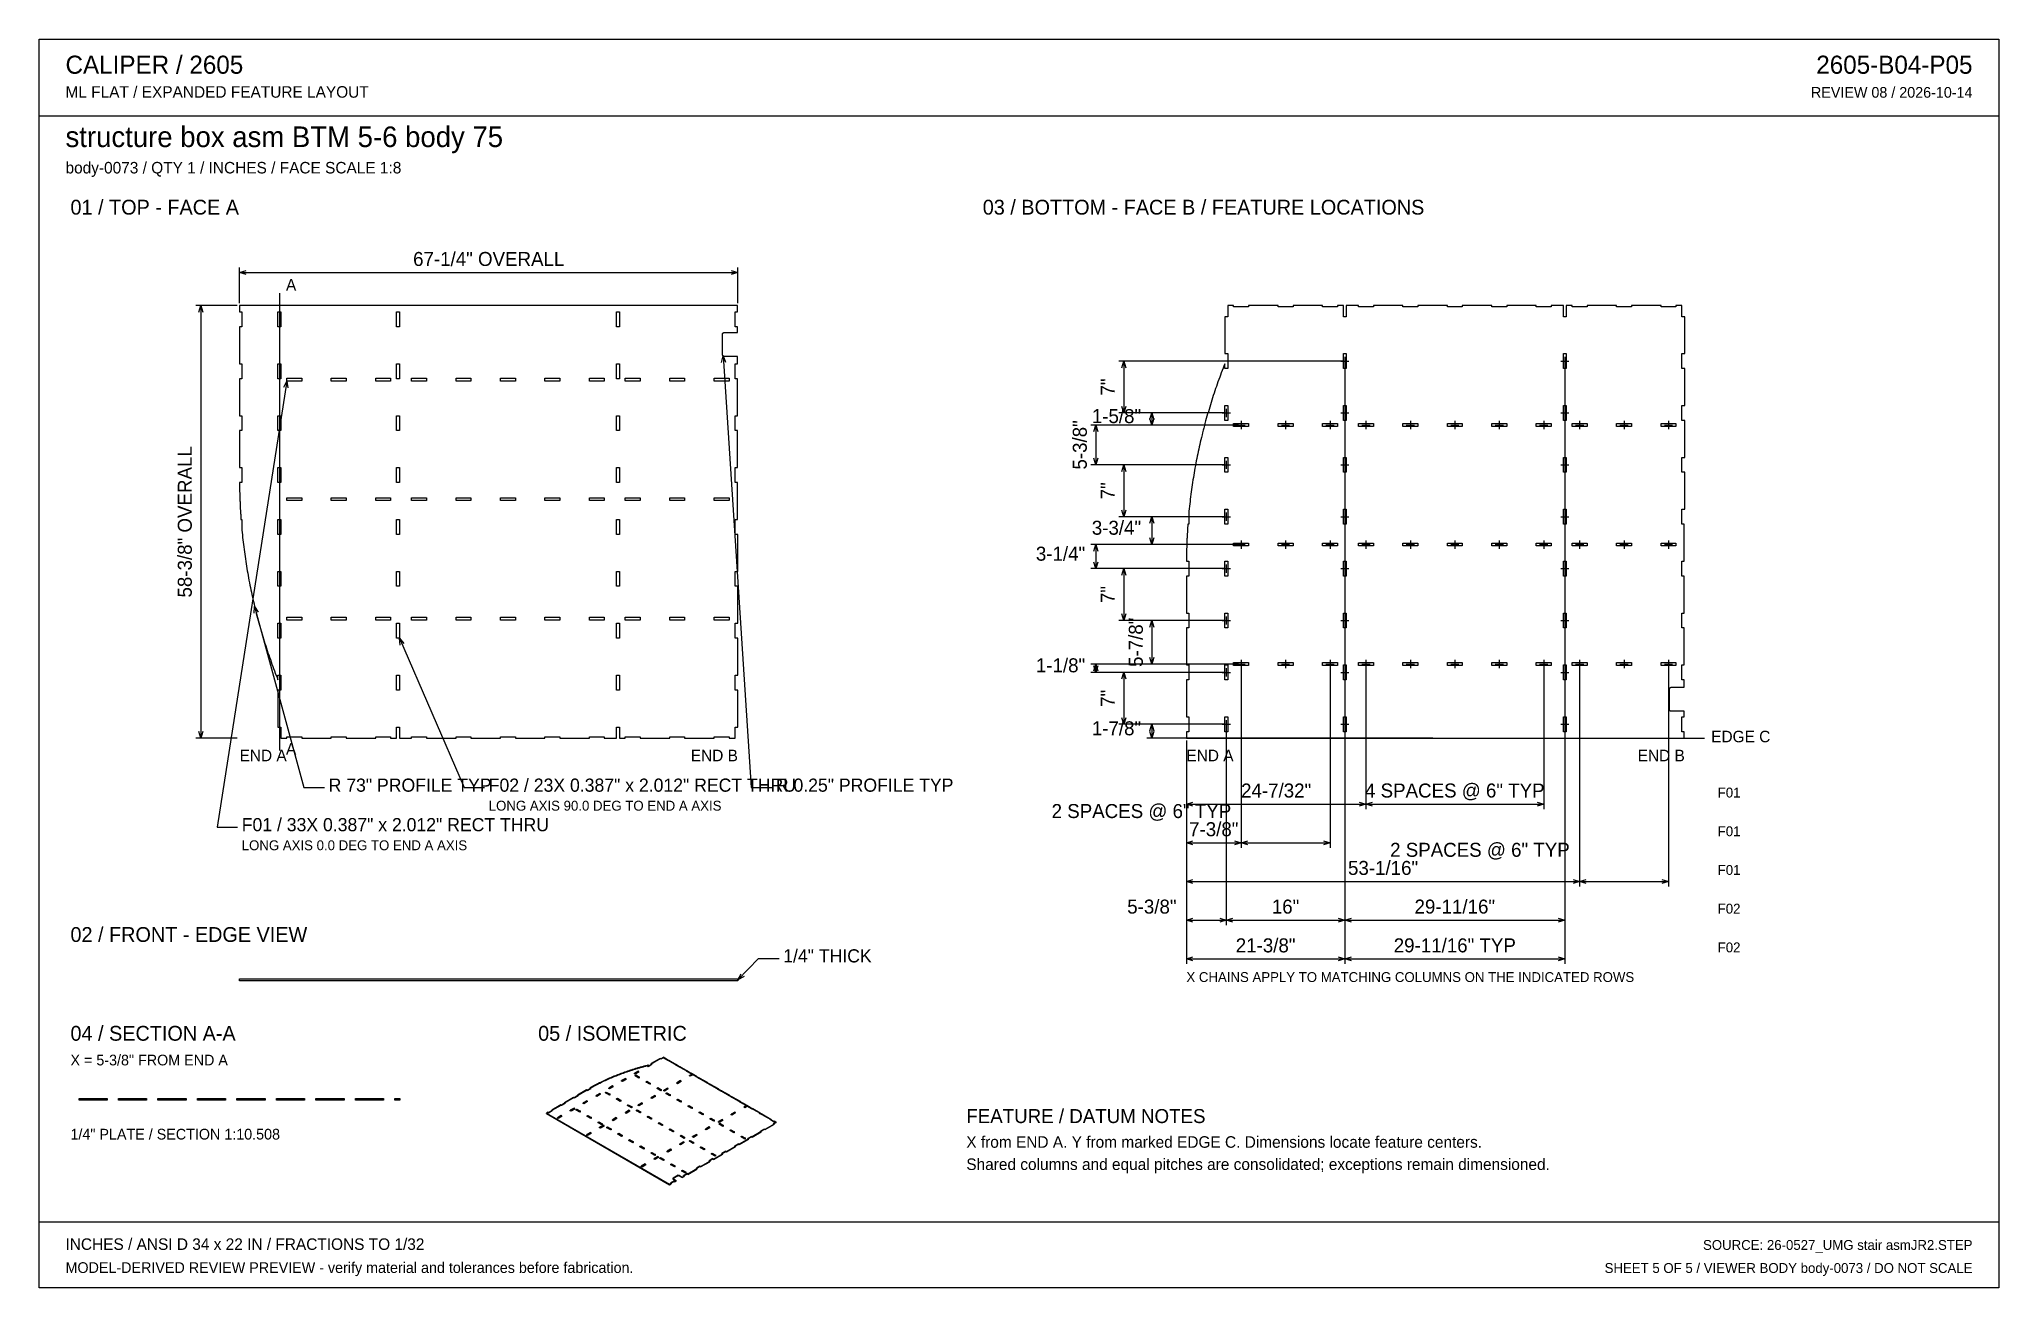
# Model space of a CAD drawing. Header units: inches. Extents: x 4 to 268, y 4 to 172.
import ezdxf
from ezdxf.enums import TextEntityAlignment as Align

# ---------------------------------------------------------------- set-up
doc = ezdxf.new("R2010")
doc.units = ezdxf.units.IN
doc.header["$MEASUREMENT"] = 0

msp = doc.modelspace()

# ---------------------------------------------------------------- texts
at = {"layer": 'ANNOTATION'}
for s, height, p in [('CALIPER / 2605', 2.4444, (7.33, 167.56)), ('ML FLAT / EXPANDED FEATURE LAYOUT', 1.5556, (7.33, 164.33)), ('structure box asm BTM 5-6 body 75', 2.7778, (7.33, 157.67)), ('body-0073 / QTY 1 / INCHES / FACE SCALE 1:8', 1.5556, (7.33, 154.11)), ('01 / TOP - FACE A', 2, (8, 148.56)), ('03 / BOTTOM - FACE B / FEATURE LOCATIONS', 2, (131.11, 148.56)), ('A', 1.56, (37.08, 138.3)), ('A', 1.56, (37.08, 75.7)), ('EDGE C', 1.556, (229.41, 77.37)), ('END A', 1.556, (30.82, 74.81)), ('END A', 1.556, (158.59, 74.81)), ('R 73" PROFILE TYP', 1.7778, (42.84, 70.7)), ('F02 / 23X 0.387" x 2.012" RECT THRU', 1.7778, (64.44, 70.7)), ('R 0.25" PROFILE TYP', 1.7778, (103.19, 70.7)), ('LONG AXIS 90.0 DEG TO END A AXIS', 1.3333, (64.44, 68.15)), ('F01', 1.333, (230.29, 69.92)), ('F01 / 33X 0.387" x 2.012" RECT THRU', 1.7778, (31.11, 65.37)), ('LONG AXIS 0.0 DEG TO END A AXIS', 1.3333, (31.11, 62.81)), ('F01', 1.333, (230.29, 64.7)), ('F01', 1.333, (230.29, 59.48)), ('F02', 1.333, (230.29, 54.26)), ('02 / FRONT - EDGE VIEW', 2, (8, 50.44)), ('F02', 1.333, (230.29, 49.03)), ('1/4" THICK', 1.778, (104.18, 47.67)), ('X CHAINS APPLY TO MATCHING COLUMNS ON THE INDICATED ROWS', 1.3333, (158.59, 45.03)), ('04 / SECTION A-A', 2, (8, 37.11)), ('05 / ISOMETRIC', 2, (71.11, 37.11)), ('X = 5-3/8" FROM END A', 1.4444, (8, 33.78)), ('FEATURE / DATUM NOTES', 1.8889, (128.89, 26)), ('1/4" PLATE / SECTION 1:10.508', 1.4444, (8, 23.78)), ('X from END A. Y from marked EDGE C. Dimensions locate feature centers.', 1.5556, (128.89, 22.67)), ('Shared columns and equal pitches are consolidated; exceptions remain dimensioned.', 1.5556, (128.89, 19.67)), ('INCHES / ANSI D 34 x 22 IN / FRACTIONS TO 1/32', 1.5556, (7.33, 8.89)), ('MODEL-DERIVED REVIEW PREVIEW - verify material and tolerances before fabrication.', 1.4444, (7.33, 5.78))]:
    msp.add_text(s, height=height, dxfattribs=at).set_placement(p)
for s, height, p in [('2605-B04-P05', 2.4444, (264.67, 167.56)), ('REVIEW 08 / 2026-10-14', 1.4444, (264.67, 164.33)), ('1-5/8"', 1.889, (152.48, 120.43)), ('3-3/4"', 1.889, (152.48, 105.37)), ('3-1/4"', 1.889, (144.93, 101.87)), ('1-1/8"', 1.889, (144.93, 86.81)), ('1-7/8"', 1.889, (152.48, 78.31)), ('END B', 1.556, (98.07, 74.81)), ('END B', 1.556, (225.85, 74.81)), ('2 SPACES @ 6" TYP', 1.8889, (164.64, 67.15)), ('2 SPACES @ 6" TYP', 1.8889, (210.32, 61.92)), ('5-3/8"', 1.889, (157.26, 54.26)), ('SOURCE: 26-0527_UMG stair asmJR2.STEP', 1.3333, (264.67, 8.89)), ('SHEET 5 OF 5 / VIEWER BODY body-0073 / DO NOT SCALE', 1.3333, (264.67, 5.78))]:
    msp.add_text(s, height=height, dxfattribs=at).set_placement(p, align=Align.RIGHT)
for s, height, p in [('67-1/4" OVERALL', 1.8889, (64.44, 141.63)), ('24-7/32"', 1.889, (170.7, 69.92)), ('4 SPACES @ 6" TYP', 1.8889, (194.81, 69.92)), ('7-3/8"', 1.889, (162.28, 64.7)), ('53-1/16"', 1.889, (185.13, 59.48)), ('16"', 1.889, (171.97, 54.26)), ('29-11/16"', 1.889, (194.81, 54.26)), ('21-3/8"', 1.889, (169.28, 49.03)), ('29-11/16" TYP', 1.8889, (194.81, 49.03))]:
    msp.add_text(s, height=height, dxfattribs=at).set_placement(p, align=Align.CENTER)
for s, height, p in [('7"', 1.889, (148.93, 125.3)), ('5-3/8"', 1.889, (145.15, 117.49)), ('58-3/8" OVERALL', 1.8889, (24.37, 107.11)), ('7"', 1.889, (148.93, 111.3)), ('7"', 1.889, (148.93, 97.3)), ('5-7/8"', 1.889, (152.71, 90.86)), ('7"', 1.889, (148.93, 83.3))]:
    msp.add_text(s, height=height, rotation=90, dxfattribs=at).set_placement(p, align=Align.CENTER)

# ---------------------------------------------------------------- linework, layer by layer
at = {"layer": 'ANNOTATION'}
for p, q in [((30.82, 136.63), (30.82, 141.41)), ((30.82, 140.74), (31.71, 141.02)), ((30.82, 140.74), (98.07, 140.74)), ((31.71, 140.47), (30.82, 140.74)), ((97.18, 141.02), (98.07, 140.74)), ((98.07, 140.74), (97.18, 140.47)), ((98.07, 136.63), (98.07, 141.41)), ((36.19, 137.97), (36.19, 76.26)), ((30.48, 136.3), (24.93, 136.3)), ((25.32, 135.41), (25.59, 136.3)), ((25.59, 136.3), (25.59, 77.92)), ((25.59, 136.3), (25.87, 135.41)), ((95.86, 128.59), (96.08, 129.5)), ((96.08, 129.5), (99.86, 71.26)), ((96.08, 129.5), (96.41, 128.63)), ((179.64, 128.8), (149.48, 128.8)), ((149.87, 127.91), (150.15, 128.8)), ((150.15, 128.8), (150.15, 121.8)), ((150.15, 128.8), (150.43, 127.91)), ((179.41, 128.8), (180.52, 128.8)), ((179.97, 129.35), (179.97, 128.24)), ((179.97, 128.47), (179.97, 47.48)), ((179.97, 128.47), (179.97, 47.48)), ((209.1, 128.8), (210.21, 128.8)), ((209.66, 129.35), (209.66, 128.24)), ((209.66, 128.47), (209.66, 47.48)), ((37.19, 126.11), (27.78, 65.92)), ((36.77, 125.27), (37.19, 126.11)), ((37.19, 126.11), (37.32, 125.18)), ((163.64, 121.8), (149.48, 121.8)), ((150.15, 121.8), (149.87, 122.69)), ((150.43, 122.69), (150.15, 121.8)), ((163.64, 121.8), (153.26, 121.8)), ((153.65, 120.91), (153.93, 121.8)), ((153.93, 121.8), (153.93, 120.17)), ((153.93, 121.8), (154.21, 120.91)), ((163.41, 121.8), (164.52, 121.8)), ((163.97, 122.35), (163.97, 121.24)), ((179.41, 121.8), (180.52, 121.8)), ((179.97, 122.35), (179.97, 121.24)), ((209.1, 121.8), (210.21, 121.8)), ((209.66, 122.35), (209.66, 121.24)), ((165.64, 120.17), (145.71, 120.17)), ((146.09, 119.28), (146.37, 120.17)), ((146.37, 120.17), (146.37, 114.8)), ((146.37, 120.17), (146.65, 119.28)), ((165.64, 120.17), (153.26, 120.17)), ((153.93, 120.17), (153.65, 121.06)), ((154.21, 121.06), (153.93, 120.17)), ((165.41, 120.17), (166.52, 120.17)), ((165.97, 120.73), (165.97, 119.62)), ((171.41, 120.17), (172.52, 120.17)), ((171.97, 120.73), (171.97, 119.62)), ((177.41, 120.17), (178.52, 120.17)), ((177.97, 120.73), (177.97, 119.62)), ((182.26, 120.17), (183.37, 120.17)), ((182.81, 120.73), (182.81, 119.62)), ((188.26, 120.17), (189.37, 120.17)), ((188.81, 120.73), (188.81, 119.62)), ((194.26, 120.17), (195.37, 120.17)), ((194.81, 120.73), (194.81, 119.62)), ((200.26, 120.17), (201.37, 120.17)), ((200.81, 120.73), (200.81, 119.62)), ((206.26, 120.17), (207.37, 120.17)), ((206.81, 120.73), (206.81, 119.62)), ((211.1, 120.17), (212.21, 120.17)), ((211.66, 120.73), (211.66, 119.62)), ((217.1, 120.17), (218.21, 120.17)), ((217.66, 120.73), (217.66, 119.62)), ((223.1, 120.17), (224.21, 120.17)), ((223.66, 120.73), (223.66, 119.62)), ((163.64, 114.8), (145.71, 114.8)), ((146.37, 114.8), (146.09, 115.69)), ((146.65, 115.69), (146.37, 114.8)), ((163.64, 114.8), (149.48, 114.8)), ((149.87, 113.91), (150.15, 114.8)), ((150.15, 114.8), (150.15, 107.8)), ((150.15, 114.8), (150.43, 113.91)), ((163.41, 114.8), (164.52, 114.8)), ((163.97, 115.35), (163.97, 114.24)), ((179.41, 114.8), (180.52, 114.8)), ((179.97, 115.35), (179.97, 114.24)), ((209.1, 114.8), (210.21, 114.8)), ((209.66, 115.35), (209.66, 114.24)), ((150.15, 107.8), (149.87, 108.69)), ((150.43, 108.69), (150.15, 107.8)), ((163.64, 107.8), (149.48, 107.8)), ((163.64, 107.8), (153.26, 107.8)), ((153.65, 106.91), (153.93, 107.8)), ((153.93, 107.8), (153.93, 104.05)), ((153.93, 107.8), (154.21, 106.91)), ((163.41, 107.8), (164.52, 107.8)), ((163.97, 108.35), (163.97, 107.24)), ((179.41, 107.8), (180.52, 107.8)), ((179.97, 108.35), (179.97, 107.24)), ((209.1, 107.8), (210.21, 107.8)), ((209.66, 108.35), (209.66, 107.24)), ((165.64, 104.05), (145.71, 104.05)), ((146.09, 103.16), (146.37, 104.05)), ((146.37, 104.05), (146.37, 100.8)), ((146.37, 104.05), (146.65, 103.16)), ((165.64, 104.05), (153.26, 104.05)), ((153.93, 104.05), (153.65, 104.94)), ((154.21, 104.94), (153.93, 104.05)), ((165.41, 104.05), (166.52, 104.05)), ((165.97, 104.6), (165.97, 103.49)), ((171.41, 104.05), (172.52, 104.05)), ((171.97, 104.6), (171.97, 103.49)), ((177.41, 104.05), (178.52, 104.05)), ((177.97, 104.6), (177.97, 103.49)), ((182.26, 104.05), (183.37, 104.05)), ((182.81, 104.6), (182.81, 103.49)), ((188.26, 104.05), (189.37, 104.05)), ((188.81, 104.6), (188.81, 103.49)), ((194.26, 104.05), (195.37, 104.05)), ((194.81, 104.6), (194.81, 103.49)), ((200.26, 104.05), (201.37, 104.05)), ((200.81, 104.6), (200.81, 103.49)), ((206.26, 104.05), (207.37, 104.05)), ((206.81, 104.6), (206.81, 103.49)), ((211.1, 104.05), (212.21, 104.05)), ((211.66, 104.6), (211.66, 103.49)), ((217.1, 104.05), (218.21, 104.05)), ((217.66, 104.6), (217.66, 103.49)), ((223.1, 104.05), (224.21, 104.05)), ((223.66, 104.6), (223.66, 103.49)), ((163.64, 100.8), (145.71, 100.8)), ((146.37, 100.8), (146.09, 101.69)), ((146.65, 101.69), (146.37, 100.8)), ((163.64, 100.8), (149.48, 100.8)), ((149.87, 99.91), (150.15, 100.8)), ((150.15, 100.8), (150.15, 93.8)), ((150.15, 100.8), (150.43, 99.91)), ((163.41, 100.8), (164.52, 100.8)), ((163.97, 101.35), (163.97, 100.24)), ((179.41, 100.8), (180.52, 100.8)), ((179.97, 101.35), (179.97, 100.24)), ((209.1, 100.8), (210.21, 100.8)), ((209.66, 101.35), (209.66, 100.24)), ((32.81, 94.78), (32.84, 95.71)), ((32.84, 95.71), (39.51, 71.26)), ((32.84, 95.71), (33.35, 94.93)), ((163.64, 93.8), (149.48, 93.8)), ((150.15, 93.8), (149.87, 94.69)), ((150.43, 94.69), (150.15, 93.8)), ((163.64, 93.8), (153.26, 93.8)), ((153.65, 92.91), (153.93, 93.8)), ((153.93, 93.8), (153.93, 87.92)), ((153.93, 93.8), (154.21, 92.91)), ((163.41, 93.8), (164.52, 93.8)), ((163.97, 94.35), (163.97, 93.24)), ((179.41, 93.8), (180.52, 93.8)), ((179.97, 94.35), (179.97, 93.24)), ((209.1, 93.8), (210.21, 93.8)), ((209.66, 94.35), (209.66, 93.24)), ((52.38, 91.42), (61.11, 71.26)), ((52.48, 90.49), (52.38, 91.42)), ((52.38, 91.42), (52.99, 90.71)), ((165.64, 87.92), (145.71, 87.92)), ((146.09, 87.03), (146.37, 87.92)), ((146.37, 86.8), (146.09, 87.69)), ((146.37, 87.92), (146.37, 86.8)), ((146.37, 87.92), (146.65, 87.03)), ((146.65, 87.69), (146.37, 86.8)), ((165.64, 87.92), (153.26, 87.92)), ((153.93, 87.92), (153.65, 88.81)), ((154.21, 88.81), (153.93, 87.92)), ((163.97, 87.35), (163.97, 86.24)), ((165.41, 87.92), (166.52, 87.92)), ((165.97, 88.48), (165.97, 87.37)), ((165.97, 87.59), (165.97, 63.15)), ((165.97, 87.59), (165.97, 63.15)), ((171.41, 87.92), (172.52, 87.92)), ((171.97, 88.48), (171.97, 87.37)), ((177.41, 87.92), (178.52, 87.92)), ((177.97, 88.48), (177.97, 87.37)), ((177.97, 87.59), (177.97, 63.15)), ((179.97, 87.35), (179.97, 86.24)), ((182.26, 87.92), (183.37, 87.92)), ((182.81, 88.48), (182.81, 87.37)), ((182.81, 87.59), (182.81, 68.37)), ((182.81, 87.59), (182.81, 68.37)), ((188.26, 87.92), (189.37, 87.92)), ((188.81, 88.48), (188.81, 87.37)), ((194.26, 87.92), (195.37, 87.92)), ((194.81, 88.48), (194.81, 87.37)), ((200.26, 87.92), (201.37, 87.92)), ((200.81, 88.48), (200.81, 87.37)), ((206.26, 87.92), (207.37, 87.92)), ((206.81, 88.48), (206.81, 87.37)), ((206.81, 87.59), (206.81, 68.37)), ((209.66, 87.35), (209.66, 86.24)), ((211.1, 87.92), (212.21, 87.92)), ((211.66, 88.48), (211.66, 87.37)), ((211.66, 87.59), (211.66, 57.92)), ((211.66, 87.59), (211.66, 57.92)), ((217.1, 87.92), (218.21, 87.92)), ((217.66, 88.48), (217.66, 87.37)), ((223.1, 87.92), (224.21, 87.92)), ((223.66, 88.48), (223.66, 87.37)), ((223.66, 87.59), (223.66, 57.92)), ((163.64, 86.8), (145.71, 86.8)), ((163.64, 86.8), (149.48, 86.8)), ((149.87, 85.91), (150.15, 86.8)), ((150.15, 86.8), (150.15, 79.8)), ((150.15, 86.8), (150.43, 85.91)), ((163.41, 86.8), (164.52, 86.8)), ((179.41, 86.8), (180.52, 86.8)), ((209.1, 86.8), (210.21, 86.8)), ((163.64, 79.8), (149.48, 79.8)), ((150.15, 79.8), (149.87, 80.69)), ((150.43, 80.69), (150.15, 79.8)), ((163.64, 79.8), (153.26, 79.8)), ((153.65, 78.91), (153.93, 79.8)), ((153.93, 79.8), (153.93, 77.92)), ((153.93, 79.8), (154.21, 78.91)), ((163.41, 79.8), (164.52, 79.8)), ((163.97, 80.35), (163.97, 79.24)), ((163.97, 79.47), (163.97, 52.7)), ((163.97, 79.47), (163.97, 52.7)), ((179.41, 79.8), (180.52, 79.8)), ((179.97, 80.35), (179.97, 79.24)), ((179.97, 79.47), (179.97, 52.7)), ((179.97, 79.47), (179.97, 52.7)), ((209.1, 79.8), (210.21, 79.8)), ((209.66, 80.35), (209.66, 79.24)), ((209.66, 79.47), (209.66, 52.7)), ((30.48, 77.92), (24.93, 77.92)), ((25.59, 77.92), (25.32, 78.81)), ((25.87, 78.81), (25.59, 77.92)), ((191.85, 77.92), (153.26, 77.92)), ((153.93, 77.92), (153.65, 78.81)), ((154.21, 78.81), (153.93, 77.92)), ((158.59, 77.59), (158.59, 68.37)), ((158.59, 77.59), (158.59, 63.15)), ((158.59, 77.59), (158.59, 57.92)), ((158.59, 77.59), (158.59, 52.7)), ((158.59, 77.59), (158.59, 47.48)), ((192.19, 77.92), (228.52, 77.92)), ((39.51, 71.26), (42.29, 71.26)), ((61.11, 71.26), (63.89, 71.26)), ((99.86, 71.26), (102.63, 71.26)), ((158.59, 69.03), (159.48, 69.31)), ((158.59, 69.03), (182.81, 69.03)), ((159.48, 68.76), (158.59, 69.03)), ((181.92, 69.31), (182.81, 69.03)), ((182.81, 69.03), (181.92, 68.76)), ((182.81, 69.03), (183.7, 69.31)), ((182.81, 69.03), (206.81, 69.03)), ((183.7, 68.76), (182.81, 69.03)), ((205.92, 69.31), (206.81, 69.03)), ((206.81, 69.03), (205.92, 68.76)), ((27.78, 65.92), (30.56, 65.92)), ((158.59, 63.81), (159.48, 64.09)), ((158.59, 63.81), (165.97, 63.81)), ((159.48, 63.53), (158.59, 63.81)), ((165.08, 64.09), (165.97, 63.81)), ((165.97, 63.81), (165.08, 63.53)), ((165.97, 63.81), (166.86, 64.09)), ((165.97, 63.81), (177.97, 63.81)), ((166.86, 63.53), (165.97, 63.81)), ((177.08, 64.09), (177.97, 63.81)), ((177.97, 63.81), (177.08, 63.53)), ((158.59, 58.59), (159.48, 58.87)), ((158.59, 58.59), (211.66, 58.59)), ((159.48, 58.31), (158.59, 58.59)), ((210.77, 58.87), (211.66, 58.59)), ((211.66, 58.59), (210.77, 58.31)), ((211.66, 58.59), (212.55, 58.87)), ((211.66, 58.59), (223.66, 58.59)), ((212.55, 58.31), (211.66, 58.59)), ((222.77, 58.87), (223.66, 58.59)), ((223.66, 58.59), (222.77, 58.31)), ((158.59, 53.37), (159.48, 53.65)), ((158.59, 53.37), (163.97, 53.37)), ((159.48, 53.09), (158.59, 53.37)), ((163.08, 53.65), (163.97, 53.37)), ((163.97, 53.37), (163.08, 53.09)), ((163.97, 53.37), (164.86, 53.65)), ((163.97, 53.37), (179.97, 53.37)), ((164.86, 53.09), (163.97, 53.37)), ((179.08, 53.65), (179.97, 53.37)), ((179.97, 53.37), (179.08, 53.09)), ((179.97, 53.37), (180.86, 53.65)), ((179.97, 53.37), (209.66, 53.37)), ((180.86, 53.09), (179.97, 53.37)), ((208.77, 53.65), (209.66, 53.37)), ((209.66, 53.37), (208.77, 53.09)), ((98.07, 45.32), (100.85, 48.22)), ((100.85, 48.22), (103.63, 48.22)), ((158.59, 48.15), (159.48, 48.42)), ((158.59, 48.15), (179.97, 48.15)), ((159.48, 47.87), (158.59, 48.15)), ((179.08, 48.42), (179.97, 48.15)), ((179.97, 48.15), (179.08, 47.87)), ((179.97, 48.15), (180.86, 48.42)), ((179.97, 48.15), (209.66, 48.15)), ((180.86, 47.87), (179.97, 48.15)), ((208.77, 48.42), (209.66, 48.15)), ((209.66, 48.15), (208.77, 47.87)), ((98.07, 45.32), (98.49, 46.15)), ((98.89, 45.77), (98.07, 45.32))]:
    msp.add_line(p, q, dxfattribs=at)
at = {"layer": 'OUTLINE'}
for p, q in [((3.78, 172.22), (268.22, 172.22)), ((3.78, 3.78), (3.78, 172.22)), ((268.22, 172.22), (268.22, 3.78)), ((3.78, 161.89), (268.22, 161.89)), ((98, 136.3), (30.82, 136.3)), ((30.82, 136.3), (30.82, 135.43)), ((30.82, 135.43), (31.13, 135.43)), ((31.13, 135.43), (31.13, 133.42)), ((36, 133.42), (36, 135.43)), ((36, 135.43), (36.38, 135.43)), ((36.38, 135.43), (36.38, 133.42)), ((52, 133.42), (52, 135.43)), ((52, 135.43), (52.38, 135.43)), ((52.38, 135.43), (52.38, 133.42)), ((81.69, 133.42), (81.69, 135.43)), ((81.69, 135.43), (82.07, 135.43)), ((82.07, 135.43), (82.07, 133.42)), ((97.69, 133.42), (97.69, 135.43)), ((97.69, 135.43), (98, 135.43)), ((98, 135.43), (98, 136.3)), ((164.96, 136.3), (164.16, 136.3)), ((164.16, 136.3), (164.16, 134.79)), ((164.96, 136.11), (164.96, 136.3)), ((166.98, 136.11), (164.96, 136.11)), ((170.96, 136.3), (166.98, 136.3)), ((166.98, 136.3), (166.98, 136.11)), ((170.96, 136.11), (170.96, 136.3)), ((172.98, 136.11), (170.96, 136.11)), ((176.96, 136.3), (172.98, 136.3)), ((172.98, 136.3), (172.98, 136.11)), ((176.96, 136.11), (176.96, 136.3)), ((178.98, 136.11), (176.96, 136.11)), ((179.78, 136.3), (178.98, 136.3)), ((178.98, 136.3), (178.98, 136.11)), ((179.78, 134.79), (179.78, 136.3)), ((181.81, 136.3), (180.16, 136.3)), ((180.16, 136.3), (180.16, 134.79)), ((181.81, 136.11), (181.81, 136.3)), ((183.82, 136.11), (181.81, 136.11)), ((187.81, 136.3), (183.82, 136.3)), ((183.82, 136.3), (183.82, 136.11)), ((187.81, 136.11), (187.81, 136.3)), ((189.82, 136.11), (187.81, 136.11)), ((193.81, 136.3), (189.82, 136.3)), ((189.82, 136.3), (189.82, 136.11)), ((193.81, 136.11), (193.81, 136.3)), ((195.82, 136.11), (193.81, 136.11)), ((199.81, 136.3), (195.82, 136.3)), ((195.82, 136.3), (195.82, 136.11)), ((199.81, 136.11), (199.81, 136.3)), ((201.82, 136.11), (199.81, 136.11)), ((205.81, 136.3), (201.82, 136.3)), ((201.82, 136.3), (201.82, 136.11)), ((205.81, 136.11), (205.81, 136.3)), ((207.82, 136.11), (205.81, 136.11)), ((209.46, 136.3), (207.82, 136.3)), ((207.82, 136.3), (207.82, 136.11)), ((209.46, 134.79), (209.46, 136.3)), ((210.65, 136.3), (209.85, 136.3)), ((209.85, 136.3), (209.85, 134.79)), ((210.65, 136.11), (210.65, 136.3)), ((212.66, 136.11), (210.65, 136.11)), ((216.65, 136.3), (212.66, 136.3)), ((212.66, 136.3), (212.66, 136.11)), ((216.65, 136.11), (216.65, 136.3)), ((218.66, 136.11), (216.65, 136.11)), ((222.65, 136.3), (218.66, 136.3)), ((218.66, 136.3), (218.66, 136.11)), ((222.65, 136.11), (222.65, 136.3)), ((224.66, 136.11), (222.65, 136.11)), ((225.46, 136.3), (224.66, 136.3)), ((224.66, 136.3), (224.66, 136.11)), ((225.46, 134.79), (225.46, 136.3)), ((31.13, 133.42), (30.82, 133.42)), ((30.82, 133.42), (30.82, 128.43)), ((36.38, 133.42), (36, 133.42)), ((52.38, 133.42), (52, 133.42)), ((82.07, 133.42), (81.69, 133.42)), ((96, 132.44), (96.01, 132.45)), ((96, 132.43), (96, 132.44)), ((96, 132.44), (96, 132.44)), ((96, 132.42), (96, 132.43)), ((96, 129.67), (96, 132.42)), ((96.01, 132.49), (96.01, 132.5)), ((96.01, 132.5), (96.02, 132.5)), ((96.01, 132.48), (96.01, 132.49)), ((96.01, 132.47), (96.01, 132.48)), ((96.01, 132.48), (96.01, 132.48)), ((96.01, 132.46), (96.01, 132.47)), ((96.01, 132.47), (96.01, 132.47)), ((96.01, 132.45), (96.01, 132.46)), ((96.01, 132.45), (96.01, 132.45)), ((96.02, 132.51), (96.02, 132.52)), ((96.02, 132.52), (96.03, 132.52)), ((96.02, 132.5), (96.02, 132.51)), ((96.02, 132.51), (96.02, 132.51)), ((96.03, 132.54), (96.04, 132.55)), ((96.03, 132.53), (96.03, 132.54)), ((96.03, 132.54), (96.03, 132.54)), ((96.03, 132.52), (96.03, 132.53)), ((96.04, 132.55), (96.04, 132.56)), ((96.04, 132.56), (96.05, 132.56)), ((96.04, 132.55), (96.04, 132.55)), ((96.05, 132.57), (96.06, 132.58)), ((96.05, 132.56), (96.05, 132.57)), ((96.05, 132.57), (96.05, 132.57)), ((96.06, 132.58), (96.06, 132.59)), ((96.06, 132.59), (96.07, 132.59)), ((96.06, 132.58), (96.06, 132.58)), ((96.07, 132.59), (96.07, 132.6)), ((96.07, 132.6), (96.08, 132.6)), ((96.08, 132.6), (96.09, 132.61)), ((96.08, 132.6), (96.08, 132.6)), ((96.09, 132.61), (96.1, 132.62)), ((96.09, 132.61), (96.09, 132.61)), ((96.1, 132.62), (96.1, 132.62)), ((96.1, 132.62), (96.11, 132.62)), ((96.11, 132.62), (96.11, 132.63)), ((96.11, 132.63), (96.12, 132.63)), ((96.12, 132.63), (96.13, 132.64)), ((96.12, 132.63), (96.12, 132.63)), ((96.13, 132.64), (96.13, 132.64)), ((96.13, 132.64), (96.14, 132.64)), ((96.14, 132.64), (96.14, 132.65)), ((96.14, 132.65), (96.15, 132.65)), ((96.15, 132.65), (96.15, 132.65)), ((96.15, 132.65), (96.16, 132.65)), ((96.16, 132.65), (96.16, 132.66)), ((96.16, 132.66), (96.17, 132.66)), ((96.17, 132.66), (96.18, 132.66)), ((96.18, 132.66), (96.18, 132.66)), ((96.18, 132.66), (96.19, 132.66)), ((96.19, 132.66), (96.19, 132.67)), ((96.19, 132.67), (96.2, 132.67)), ((96.2, 132.67), (96.21, 132.67)), ((96.21, 132.67), (96.21, 132.67)), ((96.21, 132.67), (96.22, 132.67)), ((96.22, 132.67), (96.22, 132.67)), ((96.22, 132.67), (96.23, 132.67)), ((96.23, 132.67), (96.24, 132.67)), ((96.24, 132.67), (96.24, 132.67)), ((96.24, 132.67), (96.25, 132.67)), ((96.25, 132.67), (98, 132.67)), ((96.25, 132.67), (96.25, 132.67)), ((98, 133.42), (97.69, 133.42)), ((98, 132.67), (98, 133.42)), ((164.16, 134.79), (163.78, 134.79)), ((163.78, 134.79), (163.78, 129.8)), ((180.16, 134.79), (179.78, 134.79)), ((209.85, 134.79), (209.46, 134.79)), ((225.85, 134.79), (225.46, 134.79)), ((225.85, 129.8), (225.85, 134.79)), ((96, 129.66), (96, 129.67)), ((96, 129.67), (96, 129.67)), ((96.01, 129.65), (96, 129.66)), ((96, 129.66), (96, 129.66)), ((96.01, 129.64), (96.01, 129.65)), ((96.01, 129.63), (96.01, 129.64)), ((96.01, 129.64), (96.01, 129.64)), ((96.01, 129.62), (96.01, 129.63)), ((96.01, 129.61), (96.01, 129.62)), ((96.01, 129.62), (96.01, 129.62)), ((96.01, 129.6), (96.01, 129.61)), ((96.01, 129.61), (96.01, 129.61)), ((96.02, 129.6), (96.01, 129.6)), ((96.02, 129.59), (96.02, 129.6)), ((96.02, 129.58), (96.02, 129.59)), ((96.03, 129.57), (96.02, 129.58)), ((96.02, 129.58), (96.02, 129.58)), ((163.78, 129.8), (164.16, 129.8)), ((164.16, 129.8), (164.16, 127.79)), ((179.78, 127.79), (179.78, 129.8)), ((179.78, 129.8), (180.16, 129.8)), ((180.16, 129.8), (180.16, 127.79)), ((209.46, 127.79), (209.46, 129.8)), ((209.46, 129.8), (209.85, 129.8)), ((209.85, 129.8), (209.85, 127.79)), ((225.46, 127.79), (225.46, 129.8)), ((225.46, 129.8), (225.85, 129.8)), ((30.82, 128.43), (31.13, 128.43)), ((31.13, 128.43), (31.13, 126.42)), ((36, 126.42), (36, 128.43)), ((36, 128.43), (36.38, 128.43)), ((36.38, 128.43), (36.38, 126.42)), ((52, 126.42), (52, 128.43)), ((52, 128.43), (52.38, 128.43)), ((52.38, 128.43), (52.38, 126.42)), ((81.69, 126.42), (81.69, 128.43)), ((81.69, 128.43), (82.07, 128.43)), ((82.07, 128.43), (82.07, 126.42)), ((96.03, 129.56), (96.03, 129.57)), ((96.03, 129.57), (96.03, 129.57)), ((96.04, 129.55), (96.03, 129.56)), ((96.03, 129.56), (96.03, 129.56)), ((96.04, 129.54), (96.04, 129.55)), ((96.04, 129.55), (96.04, 129.55)), ((96.05, 129.53), (96.04, 129.54)), ((96.05, 129.52), (96.05, 129.53)), ((96.05, 129.53), (96.05, 129.53)), ((96.06, 129.52), (96.05, 129.52)), ((96.06, 129.51), (96.06, 129.52)), ((96.06, 129.52), (96.06, 129.52)), ((96.07, 129.51), (96.06, 129.51)), ((96.07, 129.5), (96.07, 129.51)), ((96.08, 129.5), (96.07, 129.5)), ((96.08, 129.49), (96.08, 129.5)), ((96.09, 129.49), (96.08, 129.49)), ((96.09, 129.48), (96.09, 129.49)), ((96.1, 129.48), (96.09, 129.48)), ((96.11, 129.47), (96.1, 129.48)), ((96.1, 129.48), (96.1, 129.48)), ((96.12, 129.47), (96.11, 129.47)), ((96.11, 129.47), (96.11, 129.47)), ((96.12, 129.46), (96.12, 129.47)), ((96.13, 129.46), (96.12, 129.46)), ((96.14, 129.45), (96.13, 129.46)), ((96.13, 129.46), (96.13, 129.46)), ((96.15, 129.45), (96.14, 129.45)), ((96.14, 129.45), (96.14, 129.45)), ((96.16, 129.44), (96.15, 129.45)), ((96.15, 129.45), (96.15, 129.45)), ((96.17, 129.44), (96.16, 129.44)), ((96.16, 129.44), (96.16, 129.44)), ((96.18, 129.44), (96.17, 129.44)), ((96.18, 129.43), (96.18, 129.44)), ((96.19, 129.43), (96.18, 129.43)), ((96.2, 129.43), (96.19, 129.43)), ((96.19, 129.43), (96.19, 129.43)), ((96.21, 129.43), (96.2, 129.43)), ((96.22, 129.43), (96.21, 129.43)), ((96.21, 129.43), (96.21, 129.43)), ((96.23, 129.42), (96.22, 129.43)), ((96.22, 129.43), (96.22, 129.43)), ((96.24, 129.42), (96.23, 129.42)), ((96.25, 129.42), (96.24, 129.42)), ((96.24, 129.42), (96.24, 129.42)), ((98, 129.42), (96.25, 129.42)), ((96.25, 129.42), (96.25, 129.42)), ((97.69, 126.42), (97.69, 128.43)), ((97.69, 128.43), (98, 128.43)), ((98, 128.43), (98, 129.42)), ((163.3, 127.22), (163.19, 126.92)), ((163.42, 127.53), (163.3, 127.22)), ((163.54, 127.83), (163.42, 127.53)), ((163.66, 128.13), (163.54, 127.83)), ((163.78, 128.44), (163.66, 128.13)), ((163.78, 127.79), (163.78, 128.44)), ((164.16, 127.79), (163.78, 127.79)), ((180.16, 127.79), (179.78, 127.79)), ((209.85, 127.79), (209.46, 127.79)), ((225.85, 127.79), (225.46, 127.79)), ((225.85, 122.8), (225.85, 127.79)), ((31.13, 126.42), (30.82, 126.42)), ((30.82, 126.42), (30.82, 121.43)), ((36.38, 126.42), (36, 126.42)), ((37.19, 126.11), (37.19, 126.49)), ((37.19, 126.49), (39.2, 126.49)), ((39.2, 126.11), (37.19, 126.11)), ((39.2, 126.49), (39.2, 126.11)), ((43.19, 126.11), (43.19, 126.49)), ((43.19, 126.49), (45.2, 126.49)), ((45.2, 126.11), (43.19, 126.11)), ((45.2, 126.49), (45.2, 126.11)), ((49.19, 126.11), (49.19, 126.49)), ((49.19, 126.49), (51.2, 126.49)), ((51.2, 126.11), (49.19, 126.11)), ((51.2, 126.49), (51.2, 126.11)), ((52.38, 126.42), (52, 126.42)), ((54.03, 126.11), (54.03, 126.49)), ((54.03, 126.49), (56.04, 126.49)), ((56.04, 126.11), (54.03, 126.11)), ((56.04, 126.49), (56.04, 126.11)), ((60.03, 126.11), (60.03, 126.49)), ((60.03, 126.49), (62.04, 126.49)), ((62.04, 126.11), (60.03, 126.11)), ((62.04, 126.49), (62.04, 126.11)), ((66.03, 126.11), (66.03, 126.49)), ((66.03, 126.49), (68.04, 126.49)), ((68.04, 126.11), (66.03, 126.11)), ((68.04, 126.49), (68.04, 126.11)), ((72.03, 126.11), (72.03, 126.49)), ((72.03, 126.49), (74.04, 126.49)), ((74.04, 126.11), (72.03, 126.11)), ((74.04, 126.49), (74.04, 126.11)), ((78.03, 126.11), (78.03, 126.49)), ((78.03, 126.49), (80.04, 126.49)), ((80.04, 126.11), (78.03, 126.11)), ((80.04, 126.49), (80.04, 126.11)), ((82.07, 126.42), (81.69, 126.42)), ((82.87, 126.11), (82.87, 126.49)), ((82.87, 126.49), (84.88, 126.49)), ((84.88, 126.11), (82.87, 126.11)), ((84.88, 126.49), (84.88, 126.11)), ((88.87, 126.11), (88.87, 126.49)), ((88.87, 126.49), (90.88, 126.49)), ((90.88, 126.11), (88.87, 126.11)), ((90.88, 126.49), (90.88, 126.11)), ((94.87, 126.11), (94.87, 126.49)), ((94.87, 126.49), (96.88, 126.49)), ((96.88, 126.11), (94.87, 126.11)), ((96.88, 126.49), (96.88, 126.11)), ((98, 126.42), (97.69, 126.42)), ((98, 121.43), (98, 126.42)), ((162.32, 124.46), (162.22, 124.15)), ((162.43, 124.77), (162.32, 124.46)), ((162.53, 125.08), (162.43, 124.77)), ((162.64, 125.38), (162.53, 125.08)), ((162.75, 125.69), (162.64, 125.38)), ((162.85, 126), (162.75, 125.69)), ((162.97, 126.3), (162.85, 126)), ((163.08, 126.61), (162.97, 126.3)), ((163.19, 126.92), (163.08, 126.61)), ((161.45, 121.66), (161.37, 121.35)), ((161.55, 121.97), (161.45, 121.66)), ((161.64, 122.28), (161.55, 121.97)), ((161.73, 122.6), (161.64, 122.28)), ((161.83, 122.91), (161.73, 122.6)), ((161.92, 123.22), (161.83, 122.91)), ((162.02, 123.53), (161.92, 123.22)), ((162.12, 123.84), (162.02, 123.53)), ((162.22, 124.15), (162.12, 123.84)), ((163.78, 120.79), (163.78, 122.8)), ((163.78, 122.8), (164.16, 122.8)), ((164.16, 122.8), (164.16, 120.79)), ((179.78, 120.79), (179.78, 122.8)), ((179.78, 122.8), (180.16, 122.8)), ((180.16, 122.8), (180.16, 120.79)), ((209.46, 120.79), (209.46, 122.8)), ((209.46, 122.8), (209.85, 122.8)), ((209.85, 122.8), (209.85, 120.79)), ((225.46, 120.79), (225.46, 122.8)), ((225.46, 122.8), (225.85, 122.8)), ((30.82, 121.43), (31.13, 121.43)), ((31.13, 119.42), (30.82, 119.42)), ((30.82, 119.42), (30.82, 114.43)), ((31.13, 121.43), (31.13, 119.42)), ((36, 119.42), (36, 121.43)), ((36, 121.43), (36.38, 121.43)), ((36.38, 119.42), (36, 119.42)), ((36.38, 121.43), (36.38, 119.42)), ((52, 119.42), (52, 121.43)), ((52, 121.43), (52.38, 121.43)), ((52.38, 119.42), (52, 119.42)), ((52.38, 121.43), (52.38, 119.42)), ((81.69, 119.42), (81.69, 121.43)), ((81.69, 121.43), (82.07, 121.43)), ((82.07, 119.42), (81.69, 119.42)), ((82.07, 121.43), (82.07, 119.42)), ((97.69, 119.42), (97.69, 121.43)), ((97.69, 121.43), (98, 121.43)), ((98, 119.42), (97.69, 119.42)), ((98, 114.43), (98, 119.42)), ((160.78, 119.14), (160.7, 118.83)), ((160.86, 119.46), (160.78, 119.14)), ((160.94, 119.77), (160.86, 119.46)), ((161.02, 120.09), (160.94, 119.77)), ((161.1, 120.4), (161.02, 120.09)), ((161.19, 120.72), (161.1, 120.4)), ((161.28, 121.03), (161.19, 120.72)), ((161.37, 121.35), (161.28, 121.03)), ((164.16, 120.79), (163.78, 120.79)), ((164.96, 119.98), (164.96, 120.37)), ((164.96, 120.37), (166.98, 120.37)), ((166.98, 119.98), (164.96, 119.98)), ((166.98, 120.37), (166.98, 119.98)), ((170.96, 119.98), (170.96, 120.37)), ((170.96, 120.37), (172.98, 120.37)), ((172.98, 119.98), (170.96, 119.98)), ((172.98, 120.37), (172.98, 119.98)), ((176.96, 119.98), (176.96, 120.37)), ((176.96, 120.37), (178.98, 120.37)), ((178.98, 119.98), (176.96, 119.98)), ((178.98, 120.37), (178.98, 119.98)), ((180.16, 120.79), (179.78, 120.79)), ((181.81, 119.98), (181.81, 120.37)), ((181.81, 120.37), (183.82, 120.37)), ((183.82, 119.98), (181.81, 119.98)), ((183.82, 120.37), (183.82, 119.98)), ((187.81, 119.98), (187.81, 120.37)), ((187.81, 120.37), (189.82, 120.37)), ((189.82, 119.98), (187.81, 119.98)), ((189.82, 120.37), (189.82, 119.98)), ((193.81, 119.98), (193.81, 120.37)), ((193.81, 120.37), (195.82, 120.37)), ((195.82, 119.98), (193.81, 119.98)), ((195.82, 120.37), (195.82, 119.98)), ((199.81, 119.98), (199.81, 120.37)), ((199.81, 120.37), (201.82, 120.37)), ((201.82, 119.98), (199.81, 119.98)), ((201.82, 120.37), (201.82, 119.98)), ((205.81, 119.98), (205.81, 120.37)), ((205.81, 120.37), (207.82, 120.37)), ((207.82, 119.98), (205.81, 119.98)), ((207.82, 120.37), (207.82, 119.98)), ((209.85, 120.79), (209.46, 120.79)), ((210.65, 119.98), (210.65, 120.37)), ((210.65, 120.37), (212.66, 120.37)), ((212.66, 119.98), (210.65, 119.98)), ((212.66, 120.37), (212.66, 119.98)), ((216.65, 119.98), (216.65, 120.37)), ((216.65, 120.37), (218.66, 120.37)), ((218.66, 119.98), (216.65, 119.98)), ((218.66, 120.37), (218.66, 119.98)), ((222.65, 119.98), (222.65, 120.37)), ((222.65, 120.37), (224.66, 120.37)), ((224.66, 119.98), (222.65, 119.98)), ((224.66, 120.37), (224.66, 119.98)), ((225.85, 120.79), (225.46, 120.79)), ((225.85, 115.8), (225.85, 120.79)), ((160.19, 116.6), (160.12, 116.28)), ((160.26, 116.92), (160.19, 116.6)), ((160.33, 117.24), (160.26, 116.92)), ((160.4, 117.56), (160.33, 117.24)), ((160.47, 117.88), (160.4, 117.56)), ((160.55, 118.19), (160.47, 117.88)), ((160.62, 118.51), (160.55, 118.19)), ((160.7, 118.83), (160.62, 118.51)), ((30.82, 114.43), (31.13, 114.43)), ((31.13, 114.43), (31.13, 112.42)), ((36, 112.42), (36, 114.43)), ((36, 114.43), (36.38, 114.43)), ((36.38, 114.43), (36.38, 112.42)), ((52, 112.42), (52, 114.43)), ((52, 114.43), (52.38, 114.43)), ((52.38, 114.43), (52.38, 112.42)), ((81.69, 112.42), (81.69, 114.43)), ((81.69, 114.43), (82.07, 114.43)), ((82.07, 114.43), (82.07, 112.42)), ((97.69, 112.42), (97.69, 114.43)), ((97.69, 114.43), (98, 114.43)), ((159.64, 113.72), (159.58, 113.4)), ((159.69, 114.05), (159.64, 113.72)), ((159.75, 114.37), (159.69, 114.05)), ((159.81, 114.69), (159.75, 114.37)), ((159.87, 115.01), (159.81, 114.69)), ((159.93, 115.33), (159.87, 115.01)), ((159.99, 115.65), (159.93, 115.33)), ((160.06, 115.97), (159.99, 115.65)), ((160.12, 116.28), (160.06, 115.97)), ((163.78, 113.79), (163.78, 115.8)), ((163.78, 115.8), (164.16, 115.8)), ((164.16, 113.79), (163.78, 113.79)), ((164.16, 115.8), (164.16, 113.79)), ((179.78, 113.79), (179.78, 115.8)), ((179.78, 115.8), (180.16, 115.8)), ((180.16, 113.79), (179.78, 113.79)), ((180.16, 115.8), (180.16, 113.79)), ((209.46, 113.79), (209.46, 115.8)), ((209.46, 115.8), (209.85, 115.8)), ((209.85, 113.79), (209.46, 113.79)), ((209.85, 115.8), (209.85, 113.79)), ((225.46, 113.79), (225.46, 115.8)), ((225.46, 115.8), (225.85, 115.8)), ((225.85, 113.79), (225.46, 113.79)), ((225.85, 108.8), (225.85, 113.79)), ((31.13, 112.42), (30.82, 112.42)), ((30.82, 112.42), (30.82, 112.34)), ((30.82, 112.34), (30.82, 112.26)), ((30.82, 112.26), (30.82, 112.18)), ((30.82, 112.18), (30.82, 112.11)), ((30.82, 112.11), (30.82, 112.03)), ((30.82, 112.03), (30.82, 111.95)), ((30.82, 111.95), (30.82, 111.87)), ((30.82, 111.87), (30.82, 111.79)), ((30.82, 111.79), (30.82, 111.72)), ((30.82, 111.72), (30.83, 111.64)), ((30.83, 111.64), (30.83, 111.56)), ((30.83, 111.56), (30.83, 111.48)), ((30.83, 111.48), (30.83, 111.4)), ((30.83, 111.4), (30.83, 111.33)), ((30.83, 111.33), (30.83, 111.25)), ((30.83, 111.25), (30.83, 111.17)), ((30.83, 111.17), (30.84, 111.09)), ((30.84, 111.09), (30.84, 111.01)), ((36.38, 112.42), (36, 112.42)), ((52.38, 112.42), (52, 112.42)), ((82.07, 112.42), (81.69, 112.42)), ((98, 112.42), (97.69, 112.42)), ((98, 107.43), (98, 112.42)), ((159.24, 111.15), (159.2, 110.83)), ((159.29, 111.47), (159.24, 111.15)), ((159.33, 111.79), (159.29, 111.47)), ((159.38, 112.12), (159.33, 111.79)), ((159.43, 112.44), (159.38, 112.12)), ((159.48, 112.76), (159.43, 112.44)), ((159.53, 113.08), (159.48, 112.76)), ((159.58, 113.4), (159.53, 113.08)), ((30.84, 111.01), (30.84, 110.94)), ((30.84, 110.94), (30.84, 110.86)), ((30.84, 110.86), (30.84, 110.78)), ((30.84, 110.78), (30.85, 110.7)), ((30.85, 110.7), (30.85, 110.62)), ((30.85, 110.62), (30.85, 110.55)), ((30.85, 110.55), (30.85, 110.47)), ((30.85, 110.47), (30.86, 110.39)), ((30.86, 110.39), (30.86, 110.31)), ((30.86, 110.31), (30.86, 110.23)), ((30.86, 110.23), (30.86, 110.16)), ((30.86, 110.16), (30.87, 110.08)), ((30.87, 110.08), (30.87, 110)), ((30.87, 110), (30.87, 109.92)), ((30.87, 109.92), (30.88, 109.84)), ((30.88, 109.84), (30.88, 109.77)), ((30.88, 109.77), (30.88, 109.69)), ((30.88, 109.69), (30.89, 109.61)), ((30.89, 109.61), (30.89, 109.53)), ((30.89, 109.53), (30.89, 109.45)), ((30.89, 109.45), (30.9, 109.38)), ((30.9, 109.38), (30.9, 109.3)), ((30.9, 109.3), (30.9, 109.22)), ((30.9, 109.22), (30.91, 109.14)), ((30.91, 109.14), (30.91, 109.06)), ((30.91, 109.06), (30.92, 108.99)), ((30.92, 108.99), (30.92, 108.91)), ((30.92, 108.91), (30.92, 108.83)), ((30.92, 108.83), (30.93, 108.75)), ((30.93, 108.75), (30.93, 108.68)), ((30.93, 108.68), (30.94, 108.6)), ((30.94, 108.6), (30.94, 108.52)), ((30.94, 108.52), (30.95, 108.44)), ((30.95, 108.44), (30.95, 108.36)), ((37.19, 109.98), (37.19, 110.37)), ((37.19, 110.37), (39.2, 110.37)), ((39.2, 109.98), (37.19, 109.98)), ((39.2, 110.37), (39.2, 109.98)), ((43.19, 109.98), (43.19, 110.37)), ((43.19, 110.37), (45.2, 110.37)), ((45.2, 109.98), (43.19, 109.98)), ((45.2, 110.37), (45.2, 109.98)), ((49.19, 109.98), (49.19, 110.37)), ((49.19, 110.37), (51.2, 110.37)), ((51.2, 109.98), (49.19, 109.98)), ((51.2, 110.37), (51.2, 109.98)), ((54.03, 109.98), (54.03, 110.37)), ((54.03, 110.37), (56.04, 110.37)), ((56.04, 109.98), (54.03, 109.98)), ((56.04, 110.37), (56.04, 109.98)), ((60.03, 109.98), (60.03, 110.37)), ((60.03, 110.37), (62.04, 110.37)), ((62.04, 109.98), (60.03, 109.98)), ((62.04, 110.37), (62.04, 109.98)), ((66.03, 109.98), (66.03, 110.37)), ((66.03, 110.37), (68.04, 110.37)), ((68.04, 109.98), (66.03, 109.98)), ((68.04, 110.37), (68.04, 109.98)), ((72.03, 109.98), (72.03, 110.37)), ((72.03, 110.37), (74.04, 110.37)), ((74.04, 109.98), (72.03, 109.98)), ((74.04, 110.37), (74.04, 109.98)), ((78.03, 109.98), (78.03, 110.37)), ((78.03, 110.37), (80.04, 110.37)), ((80.04, 109.98), (78.03, 109.98)), ((80.04, 110.37), (80.04, 109.98)), ((82.87, 109.98), (82.87, 110.37)), ((82.87, 110.37), (84.88, 110.37)), ((84.88, 109.98), (82.87, 109.98)), ((84.88, 110.37), (84.88, 109.98)), ((88.87, 109.98), (88.87, 110.37)), ((88.87, 110.37), (90.88, 110.37)), ((90.88, 109.98), (88.87, 109.98)), ((90.88, 110.37), (90.88, 109.98)), ((94.87, 109.98), (94.87, 110.37)), ((94.87, 110.37), (96.88, 110.37)), ((96.88, 109.98), (94.87, 109.98)), ((96.88, 110.37), (96.88, 109.98)), ((158.94, 108.56), (158.91, 108.24)), ((158.98, 108.88), (158.94, 108.56)), ((159.01, 109.21), (158.98, 108.88)), ((159.05, 109.53), (159.01, 109.21)), ((159.08, 109.86), (159.05, 109.53)), ((159.12, 110.18), (159.08, 109.86)), ((159.16, 110.5), (159.12, 110.18)), ((159.2, 110.83), (159.16, 110.5)), ((163.78, 106.79), (163.78, 108.8)), ((163.78, 108.8), (164.16, 108.8)), ((164.16, 108.8), (164.16, 106.79)), ((179.78, 106.79), (179.78, 108.8)), ((179.78, 108.8), (180.16, 108.8)), ((180.16, 108.8), (180.16, 106.79)), ((209.46, 106.79), (209.46, 108.8)), ((209.46, 108.8), (209.85, 108.8)), ((209.85, 108.8), (209.85, 106.79)), ((225.46, 106.79), (225.46, 108.8)), ((225.46, 108.8), (225.85, 108.8)), ((30.95, 108.36), (30.96, 108.29)), ((30.96, 108.29), (30.96, 108.21)), ((30.96, 108.21), (30.97, 108.13)), ((30.97, 108.13), (30.97, 108.05)), ((30.97, 108.05), (30.98, 107.97)), ((30.98, 107.97), (30.98, 107.9)), ((30.98, 107.9), (30.99, 107.82)), ((30.99, 107.82), (30.99, 107.74)), ((30.99, 107.74), (31, 107.66)), ((31, 107.66), (31, 107.59)), ((31, 107.59), (31.01, 107.51)), ((31.01, 107.51), (31.01, 107.43)), ((31.01, 107.43), (31.13, 107.43)), ((31.13, 107.43), (31.13, 105.99)), ((31.13, 105.99), (31.17, 105.66)), ((36, 105.42), (36, 107.43)), ((36, 107.43), (36.38, 107.43)), ((36.38, 107.43), (36.38, 105.42)), ((52, 105.42), (52, 107.43)), ((52, 107.43), (52.38, 107.43)), ((52.38, 107.43), (52.38, 105.42)), ((81.69, 105.42), (81.69, 107.43)), ((81.69, 107.43), (82.07, 107.43)), ((82.07, 107.43), (82.07, 105.42)), ((97.69, 105.42), (97.69, 107.43)), ((97.69, 107.43), (98, 107.43)), ((158.73, 105.86), (158.72, 105.78)), ((158.72, 105.78), (158.72, 105.7)), ((158.74, 106.01), (158.73, 105.94)), ((158.73, 105.94), (158.73, 105.86)), ((158.75, 106.17), (158.74, 106.09)), ((158.74, 106.09), (158.74, 106.01)), ((158.76, 106.33), (158.75, 106.25)), ((158.75, 106.25), (158.75, 106.17)), ((158.77, 106.48), (158.76, 106.4)), ((158.76, 106.4), (158.76, 106.33)), ((158.78, 106.56), (158.77, 106.48)), ((158.79, 106.71), (158.78, 106.64)), ((158.78, 106.64), (158.78, 106.56)), ((158.91, 106.79), (158.79, 106.79)), ((158.79, 106.79), (158.79, 106.71)), ((158.91, 108.24), (158.91, 106.79)), ((164.16, 106.79), (163.78, 106.79)), ((180.16, 106.79), (179.78, 106.79)), ((209.85, 106.79), (209.46, 106.79)), ((225.78, 106.79), (225.46, 106.79)), ((225.78, 101.8), (225.78, 106.79)), ((31.17, 105.66), (31.2, 105.34)), ((31.2, 105.34), (31.23, 105.01)), ((31.23, 105.01), (31.27, 104.69)), ((31.27, 104.69), (31.31, 104.37)), ((31.31, 104.37), (31.34, 104.04)), ((31.34, 104.04), (31.38, 103.72)), ((31.38, 103.72), (31.42, 103.4)), ((31.42, 103.4), (31.47, 103.07)), ((36.38, 105.42), (36, 105.42)), ((52.38, 105.42), (52, 105.42)), ((82.07, 105.42), (81.69, 105.42)), ((98.07, 105.42), (97.69, 105.42)), ((98.07, 100.43), (98.07, 105.42)), ((158.62, 103.21), (158.61, 103.13)), ((158.63, 103.6), (158.62, 103.52)), ((158.62, 103.52), (158.62, 103.44)), ((158.62, 103.44), (158.62, 103.36)), ((158.62, 103.36), (158.62, 103.29)), ((158.62, 103.29), (158.62, 103.21)), ((158.64, 103.91), (158.63, 103.83)), ((158.63, 103.83), (158.63, 103.75)), ((158.63, 103.75), (158.63, 103.68)), ((158.63, 103.68), (158.63, 103.6)), ((158.65, 104.22), (158.64, 104.14)), ((158.64, 104.14), (158.64, 104.07)), ((158.64, 104.07), (158.64, 103.99)), ((158.64, 103.99), (158.64, 103.91)), ((158.66, 104.46), (158.65, 104.38)), ((158.65, 104.38), (158.65, 104.3)), ((158.65, 104.3), (158.65, 104.22)), ((158.67, 104.69), (158.66, 104.61)), ((158.66, 104.61), (158.66, 104.53)), ((158.66, 104.53), (158.66, 104.46)), ((158.68, 104.92), (158.67, 104.85)), ((158.67, 104.85), (158.67, 104.77)), ((158.67, 104.77), (158.67, 104.69)), ((158.69, 105.08), (158.68, 105)), ((158.68, 105), (158.68, 104.92)), ((158.7, 105.31), (158.69, 105.24)), ((158.69, 105.24), (158.69, 105.16)), ((158.69, 105.16), (158.69, 105.08)), ((158.71, 105.47), (158.7, 105.39)), ((158.7, 105.39), (158.7, 105.31)), ((158.72, 105.62), (158.71, 105.55)), ((158.71, 105.55), (158.71, 105.47)), ((158.72, 105.7), (158.72, 105.62)), ((164.96, 103.86), (164.96, 104.24)), ((164.96, 104.24), (166.98, 104.24)), ((166.98, 103.86), (164.96, 103.86)), ((166.98, 104.24), (166.98, 103.86)), ((170.96, 103.86), (170.96, 104.24)), ((170.96, 104.24), (172.98, 104.24)), ((172.98, 103.86), (170.96, 103.86)), ((172.98, 104.24), (172.98, 103.86)), ((176.96, 103.86), (176.96, 104.24)), ((176.96, 104.24), (178.98, 104.24)), ((178.98, 103.86), (176.96, 103.86)), ((178.98, 104.24), (178.98, 103.86)), ((181.81, 103.86), (181.81, 104.24)), ((181.81, 104.24), (183.82, 104.24)), ((183.82, 103.86), (181.81, 103.86)), ((183.82, 104.24), (183.82, 103.86)), ((187.81, 103.86), (187.81, 104.24)), ((187.81, 104.24), (189.82, 104.24)), ((189.82, 103.86), (187.81, 103.86)), ((189.82, 104.24), (189.82, 103.86)), ((193.81, 103.86), (193.81, 104.24)), ((193.81, 104.24), (195.82, 104.24)), ((195.82, 103.86), (193.81, 103.86)), ((195.82, 104.24), (195.82, 103.86)), ((199.81, 103.86), (199.81, 104.24)), ((199.81, 104.24), (201.82, 104.24)), ((201.82, 103.86), (199.81, 103.86)), ((201.82, 104.24), (201.82, 103.86)), ((205.81, 103.86), (205.81, 104.24)), ((205.81, 104.24), (207.82, 104.24)), ((207.82, 103.86), (205.81, 103.86)), ((207.82, 104.24), (207.82, 103.86)), ((210.65, 103.86), (210.65, 104.24)), ((210.65, 104.24), (212.66, 104.24)), ((212.66, 103.86), (210.65, 103.86)), ((212.66, 104.24), (212.66, 103.86)), ((216.65, 103.86), (216.65, 104.24)), ((216.65, 104.24), (218.66, 104.24)), ((218.66, 103.86), (216.65, 103.86)), ((218.66, 104.24), (218.66, 103.86)), ((222.65, 103.86), (222.65, 104.24)), ((222.65, 104.24), (224.66, 104.24)), ((224.66, 103.86), (222.65, 103.86)), ((224.66, 104.24), (224.66, 103.86)), ((31.47, 103.07), (31.51, 102.75)), ((31.51, 102.75), (31.56, 102.43)), ((31.56, 102.43), (31.6, 102.11)), ((31.6, 102.11), (31.65, 101.78)), ((31.65, 101.78), (31.7, 101.46)), ((31.7, 101.46), (31.75, 101.14)), ((31.75, 101.14), (31.81, 100.82)), ((31.81, 100.82), (31.86, 100.5)), ((31.86, 100.5), (31.92, 100.18)), ((158.61, 102.74), (158.6, 102.66)), ((158.6, 102.66), (158.6, 102.58)), ((158.6, 102.58), (158.6, 102.51)), ((158.6, 102.51), (158.6, 102.43)), ((158.6, 102.43), (158.6, 102.35)), ((158.6, 102.35), (158.6, 102.27)), ((158.6, 102.27), (158.6, 102.19)), ((158.6, 102.19), (158.6, 102.12)), ((158.6, 102.12), (158.6, 102.04)), ((158.6, 102.04), (158.6, 101.96)), ((158.6, 101.96), (158.6, 101.88)), ((158.6, 101.88), (158.6, 101.8)), ((158.6, 101.8), (158.91, 101.8)), ((158.61, 103.13), (158.61, 103.05)), ((158.61, 103.05), (158.61, 102.97)), ((158.61, 102.97), (158.61, 102.9)), ((158.61, 102.9), (158.61, 102.82)), ((158.61, 102.82), (158.61, 102.74)), ((158.91, 101.8), (158.91, 99.79)), ((163.78, 99.79), (163.78, 101.8)), ((163.78, 101.8), (164.16, 101.8)), ((164.16, 101.8), (164.16, 99.79)), ((179.78, 99.79), (179.78, 101.8)), ((179.78, 101.8), (180.16, 101.8)), ((180.16, 101.8), (180.16, 99.79)), ((209.46, 99.79), (209.46, 101.8)), ((209.46, 101.8), (209.85, 101.8)), ((209.85, 101.8), (209.85, 99.79)), ((225.46, 99.79), (225.46, 101.8)), ((225.46, 101.8), (225.78, 101.8)), ((31.92, 100.18), (31.97, 99.86)), ((31.97, 99.86), (32.03, 99.54)), ((32.03, 99.54), (32.09, 99.22)), ((32.09, 99.22), (32.15, 98.9)), ((32.15, 98.9), (32.22, 98.58)), ((32.22, 98.58), (32.28, 98.26)), ((32.28, 98.26), (32.35, 97.94)), ((32.35, 97.94), (32.41, 97.62)), ((36, 98.42), (36, 100.43)), ((36, 100.43), (36.38, 100.43)), ((36.38, 98.42), (36, 98.42)), ((36.38, 100.43), (36.38, 98.42)), ((52, 98.42), (52, 100.43)), ((52, 100.43), (52.38, 100.43)), ((52.38, 98.42), (52, 98.42)), ((52.38, 100.43), (52.38, 98.42)), ((81.69, 98.42), (81.69, 100.43)), ((81.69, 100.43), (82.07, 100.43)), ((82.07, 98.42), (81.69, 98.42)), ((82.07, 100.43), (82.07, 98.42)), ((97.69, 98.42), (97.69, 100.43)), ((97.69, 100.43), (98.07, 100.43)), ((98.07, 98.42), (97.69, 98.42)), ((98.07, 93.43), (98.07, 98.42)), ((158.91, 99.79), (158.59, 99.79)), ((158.59, 99.79), (158.59, 94.8)), ((164.16, 99.79), (163.78, 99.79)), ((180.16, 99.79), (179.78, 99.79)), ((209.85, 99.79), (209.46, 99.79)), ((225.78, 99.79), (225.46, 99.79)), ((225.78, 94.8), (225.78, 99.79)), ((32.41, 97.62), (32.48, 97.3)), ((32.48, 97.3), (32.55, 96.98)), ((32.55, 96.98), (32.62, 96.66)), ((32.62, 96.66), (32.69, 96.35)), ((32.69, 96.35), (32.77, 96.03)), ((32.77, 96.03), (32.84, 95.71)), ((32.84, 95.71), (32.92, 95.4)), ((32.92, 95.4), (33, 95.08)), ((33, 95.08), (33.08, 94.76)), ((33.08, 94.76), (33.16, 94.45)), ((33.16, 94.45), (33.24, 94.13)), ((33.24, 94.13), (33.33, 93.82)), ((33.33, 93.82), (33.41, 93.5)), ((33.41, 93.5), (33.5, 93.19)), ((33.5, 93.19), (33.59, 92.88)), ((33.59, 92.88), (33.68, 92.56)), ((33.68, 92.56), (33.77, 92.25)), ((36, 91.42), (36, 93.43)), ((36, 93.43), (36.38, 93.43)), ((36.38, 93.43), (36.38, 91.42)), ((37.19, 93.86), (37.19, 94.24)), ((37.19, 94.24), (39.2, 94.24)), ((39.2, 93.86), (37.19, 93.86)), ((39.2, 94.24), (39.2, 93.86)), ((43.19, 93.86), (43.19, 94.24)), ((43.19, 94.24), (45.2, 94.24)), ((45.2, 93.86), (43.19, 93.86)), ((45.2, 94.24), (45.2, 93.86)), ((49.19, 93.86), (49.19, 94.24)), ((49.19, 94.24), (51.2, 94.24)), ((51.2, 93.86), (49.19, 93.86)), ((51.2, 94.24), (51.2, 93.86)), ((52, 91.42), (52, 93.43)), ((52, 93.43), (52.38, 93.43)), ((52.38, 93.43), (52.38, 91.42)), ((54.03, 93.86), (54.03, 94.24)), ((54.03, 94.24), (56.04, 94.24)), ((56.04, 93.86), (54.03, 93.86)), ((56.04, 94.24), (56.04, 93.86)), ((60.03, 93.86), (60.03, 94.24)), ((60.03, 94.24), (62.04, 94.24)), ((62.04, 93.86), (60.03, 93.86)), ((62.04, 94.24), (62.04, 93.86)), ((66.03, 93.86), (66.03, 94.24)), ((66.03, 94.24), (68.04, 94.24)), ((68.04, 93.86), (66.03, 93.86)), ((68.04, 94.24), (68.04, 93.86)), ((72.03, 93.86), (72.03, 94.24)), ((72.03, 94.24), (74.04, 94.24)), ((74.04, 93.86), (72.03, 93.86)), ((74.04, 94.24), (74.04, 93.86)), ((78.03, 93.86), (78.03, 94.24)), ((78.03, 94.24), (80.04, 94.24)), ((80.04, 93.86), (78.03, 93.86)), ((80.04, 94.24), (80.04, 93.86)), ((81.69, 91.42), (81.69, 93.43)), ((81.69, 93.43), (82.07, 93.43)), ((82.07, 93.43), (82.07, 91.42)), ((82.87, 93.86), (82.87, 94.24)), ((82.87, 94.24), (84.88, 94.24)), ((84.88, 93.86), (82.87, 93.86)), ((84.88, 94.24), (84.88, 93.86)), ((88.87, 93.86), (88.87, 94.24)), ((88.87, 94.24), (90.88, 94.24)), ((90.88, 93.86), (88.87, 93.86)), ((90.88, 94.24), (90.88, 93.86)), ((94.87, 93.86), (94.87, 94.24)), ((94.87, 94.24), (96.88, 94.24)), ((96.88, 93.86), (94.87, 93.86)), ((96.88, 94.24), (96.88, 93.86)), ((97.69, 91.42), (97.69, 93.43)), ((97.69, 93.43), (98.07, 93.43)), ((158.59, 94.8), (158.91, 94.8)), ((158.91, 92.79), (158.59, 92.79)), ((158.59, 92.79), (158.59, 87.8)), ((158.91, 94.8), (158.91, 92.79)), ((163.78, 92.79), (163.78, 94.8)), ((163.78, 94.8), (164.16, 94.8)), ((164.16, 92.79), (163.78, 92.79)), ((164.16, 94.8), (164.16, 92.79)), ((179.78, 92.79), (179.78, 94.8)), ((179.78, 94.8), (180.16, 94.8)), ((180.16, 92.79), (179.78, 92.79)), ((180.16, 94.8), (180.16, 92.79)), ((209.46, 92.79), (209.46, 94.8)), ((209.46, 94.8), (209.85, 94.8)), ((209.85, 92.79), (209.46, 92.79)), ((209.85, 94.8), (209.85, 92.79)), ((225.46, 92.79), (225.46, 94.8)), ((225.46, 94.8), (225.78, 94.8)), ((225.78, 92.79), (225.46, 92.79)), ((225.78, 87.8), (225.78, 92.79)), ((33.77, 92.25), (33.86, 91.94)), ((33.86, 91.94), (33.95, 91.63)), ((33.95, 91.63), (34.05, 91.32)), ((34.05, 91.32), (34.15, 91)), ((34.15, 91), (34.24, 90.69)), ((34.24, 90.69), (34.34, 90.38)), ((34.34, 90.38), (34.44, 90.07)), ((34.44, 90.07), (34.55, 89.76)), ((36.38, 91.42), (36, 91.42)), ((52.38, 91.42), (52, 91.42)), ((82.07, 91.42), (81.69, 91.42)), ((98.07, 91.42), (97.69, 91.42)), ((98.07, 86.43), (98.07, 91.42)), ((34.55, 89.76), (34.65, 89.46)), ((34.65, 89.46), (34.75, 89.15)), ((34.75, 89.15), (34.86, 88.84)), ((34.86, 88.84), (34.97, 88.53)), ((34.97, 88.53), (35.08, 88.22)), ((35.08, 88.22), (35.19, 87.92)), ((35.19, 87.92), (35.3, 87.61)), ((35.3, 87.61), (35.41, 87.31)), ((35.41, 87.31), (35.53, 87)), ((158.59, 87.8), (158.91, 87.8)), ((158.91, 87.8), (158.91, 85.79)), ((163.78, 85.79), (163.78, 87.8)), ((163.78, 87.8), (164.16, 87.8)), ((164.16, 87.8), (164.16, 85.79)), ((164.96, 87.73), (164.96, 88.12)), ((164.96, 88.12), (166.98, 88.12)), ((166.98, 87.73), (164.96, 87.73)), ((166.98, 88.12), (166.98, 87.73)), ((170.96, 87.73), (170.96, 88.12)), ((170.96, 88.12), (172.98, 88.12)), ((172.98, 87.73), (170.96, 87.73)), ((172.98, 88.12), (172.98, 87.73)), ((176.96, 87.73), (176.96, 88.12)), ((176.96, 88.12), (178.98, 88.12)), ((178.98, 87.73), (176.96, 87.73)), ((178.98, 88.12), (178.98, 87.73)), ((179.78, 85.79), (179.78, 87.8)), ((179.78, 87.8), (180.16, 87.8)), ((180.16, 87.8), (180.16, 85.79)), ((181.81, 87.73), (181.81, 88.12)), ((181.81, 88.12), (183.82, 88.12)), ((183.82, 87.73), (181.81, 87.73)), ((183.82, 88.12), (183.82, 87.73)), ((187.81, 87.73), (187.81, 88.12)), ((187.81, 88.12), (189.82, 88.12)), ((189.82, 87.73), (187.81, 87.73)), ((189.82, 88.12), (189.82, 87.73)), ((193.81, 87.73), (193.81, 88.12)), ((193.81, 88.12), (195.82, 88.12)), ((195.82, 87.73), (193.81, 87.73)), ((195.82, 88.12), (195.82, 87.73)), ((199.81, 87.73), (199.81, 88.12)), ((199.81, 88.12), (201.82, 88.12)), ((201.82, 87.73), (199.81, 87.73)), ((201.82, 88.12), (201.82, 87.73)), ((205.81, 87.73), (205.81, 88.12)), ((205.81, 88.12), (207.82, 88.12)), ((207.82, 87.73), (205.81, 87.73)), ((207.82, 88.12), (207.82, 87.73)), ((209.46, 85.79), (209.46, 87.8)), ((209.46, 87.8), (209.85, 87.8)), ((209.85, 87.8), (209.85, 85.79)), ((210.65, 87.73), (210.65, 88.12)), ((210.65, 88.12), (212.66, 88.12)), ((212.66, 87.73), (210.65, 87.73)), ((212.66, 88.12), (212.66, 87.73)), ((216.65, 87.73), (216.65, 88.12)), ((216.65, 88.12), (218.66, 88.12)), ((218.66, 87.73), (216.65, 87.73)), ((218.66, 88.12), (218.66, 87.73)), ((222.65, 87.73), (222.65, 88.12)), ((222.65, 88.12), (224.66, 88.12)), ((224.66, 87.73), (222.65, 87.73)), ((224.66, 88.12), (224.66, 87.73)), ((225.46, 85.79), (225.46, 87.8)), ((225.46, 87.8), (225.78, 87.8)), ((35.53, 87), (35.64, 86.7)), ((35.64, 86.7), (35.76, 86.39)), ((35.76, 86.39), (35.88, 86.09)), ((35.88, 86.09), (36, 85.79)), ((36, 85.79), (36, 86.43)), ((36, 86.43), (36.38, 86.43)), ((36.38, 86.43), (36.38, 84.42)), ((52, 84.42), (52, 86.43)), ((52, 86.43), (52.38, 86.43)), ((52.38, 86.43), (52.38, 84.42)), ((81.69, 84.42), (81.69, 86.43)), ((81.69, 86.43), (82.07, 86.43)), ((82.07, 86.43), (82.07, 84.42)), ((97.69, 84.42), (97.69, 86.43)), ((97.69, 86.43), (98.07, 86.43)), ((158.91, 85.79), (158.59, 85.79)), ((158.59, 85.79), (158.59, 80.8)), ((164.16, 85.79), (163.78, 85.79)), ((180.16, 85.79), (179.78, 85.79)), ((209.85, 85.79), (209.46, 85.79)), ((223.79, 84.62), (223.79, 84.63)), ((223.79, 84.63), (223.8, 84.63)), ((223.8, 84.65), (223.81, 84.66)), ((223.8, 84.64), (223.8, 84.65)), ((223.8, 84.63), (223.8, 84.64)), ((223.8, 84.64), (223.8, 84.64)), ((223.81, 84.67), (223.82, 84.68)), ((223.81, 84.66), (223.81, 84.67)), ((223.81, 84.67), (223.81, 84.67)), ((223.81, 84.66), (223.81, 84.66)), ((223.82, 84.68), (223.82, 84.69)), ((223.82, 84.69), (223.83, 84.69)), ((223.82, 84.68), (223.82, 84.68)), ((223.83, 84.7), (223.84, 84.71)), ((223.83, 84.69), (223.83, 84.7)), ((223.83, 84.7), (223.83, 84.7)), ((223.84, 84.71), (223.85, 84.72)), ((223.84, 84.71), (223.84, 84.71)), ((223.85, 84.72), (223.85, 84.73)), ((223.85, 84.73), (223.86, 84.73)), ((223.85, 84.72), (223.85, 84.72)), ((223.86, 84.73), (223.87, 84.74)), ((223.86, 84.73), (223.86, 84.73)), ((223.87, 84.74), (223.88, 84.75)), ((223.87, 84.74), (223.87, 84.74)), ((223.88, 84.75), (223.88, 84.75)), ((223.88, 84.75), (223.89, 84.75)), ((223.89, 84.75), (223.89, 84.76)), ((223.89, 84.76), (223.9, 84.76)), ((223.9, 84.76), (223.91, 84.77)), ((223.9, 84.76), (223.9, 84.76)), ((223.91, 84.77), (223.91, 84.77)), ((223.91, 84.77), (223.92, 84.77)), ((223.92, 84.77), (223.93, 84.78)), ((223.92, 84.77), (223.92, 84.77)), ((223.93, 84.78), (223.94, 84.78)), ((223.94, 84.78), (223.94, 84.78)), ((223.94, 84.78), (223.95, 84.78)), ((223.95, 84.78), (223.95, 84.79)), ((223.95, 84.79), (223.96, 84.79)), ((223.96, 84.79), (223.97, 84.79)), ((223.97, 84.79), (223.97, 84.79)), ((223.97, 84.79), (223.98, 84.79)), ((223.98, 84.79), (223.98, 84.79)), ((223.98, 84.79), (223.99, 84.79)), ((223.99, 84.79), (224, 84.8)), ((224, 84.8), (224, 84.8)), ((224, 84.8), (224.01, 84.8)), ((224.01, 84.8), (224.01, 84.8)), ((224.01, 84.8), (224.02, 84.8)), ((224.02, 84.8), (224.03, 84.8)), ((224.03, 84.8), (224.03, 84.8)), ((224.03, 84.8), (225.78, 84.8)), ((225.78, 85.79), (225.46, 85.79)), ((225.78, 84.8), (225.78, 85.79)), ((36.38, 84.42), (36, 84.42)), ((36, 84.42), (36, 79.43)), ((52.38, 84.42), (52, 84.42)), ((82.07, 84.42), (81.69, 84.42)), ((98.07, 84.42), (97.69, 84.42)), ((98.07, 79.43), (98.07, 84.42)), ((223.78, 84.58), (223.78, 84.59)), ((223.78, 84.59), (223.79, 84.59)), ((223.78, 84.57), (223.78, 84.58)), ((223.78, 84.56), (223.78, 84.57)), ((223.78, 84.57), (223.78, 84.57)), ((223.78, 84.55), (223.78, 84.56)), ((223.78, 81.8), (223.78, 84.55)), ((223.78, 84.55), (223.78, 84.55)), ((223.79, 84.61), (223.79, 84.62)), ((223.79, 84.62), (223.79, 84.62)), ((223.79, 84.6), (223.79, 84.61)), ((223.79, 84.59), (223.79, 84.6)), ((223.79, 84.6), (223.79, 84.6)), ((36, 79.43), (36.38, 79.43)), ((36.38, 79.43), (36.38, 77.92)), ((52, 77.92), (52, 79.43)), ((52, 79.43), (52.38, 79.43)), ((52.38, 79.43), (52.38, 77.92)), ((81.69, 77.92), (81.69, 79.43)), ((81.69, 79.43), (82.07, 79.43)), ((82.07, 79.43), (82.07, 77.92)), ((97.69, 77.92), (97.69, 79.43)), ((97.69, 79.43), (98.07, 79.43)), ((158.59, 80.8), (158.91, 80.8)), ((158.91, 80.8), (158.91, 78.79)), ((163.78, 78.79), (163.78, 80.8)), ((163.78, 80.8), (164.16, 80.8)), ((164.16, 80.8), (164.16, 78.79)), ((179.78, 78.79), (179.78, 80.8)), ((179.78, 80.8), (180.16, 80.8)), ((180.16, 80.8), (180.16, 78.79)), ((209.46, 78.79), (209.46, 80.8)), ((209.46, 80.8), (209.85, 80.8)), ((209.85, 80.8), (209.85, 78.79)), ((223.78, 81.79), (223.78, 81.8)), ((223.78, 81.78), (223.78, 81.79)), ((223.78, 81.79), (223.78, 81.79)), ((223.78, 81.77), (223.78, 81.78)), ((223.78, 81.76), (223.78, 81.77)), ((223.78, 81.77), (223.78, 81.77)), ((223.79, 81.76), (223.78, 81.76)), ((223.79, 81.75), (223.79, 81.76)), ((223.79, 81.74), (223.79, 81.75)), ((223.79, 81.73), (223.79, 81.74)), ((223.79, 81.74), (223.79, 81.74)), ((223.79, 81.72), (223.79, 81.73)), ((223.79, 81.73), (223.79, 81.73)), ((223.8, 81.71), (223.79, 81.72)), ((223.8, 81.7), (223.8, 81.71)), ((223.8, 81.71), (223.8, 81.71)), ((223.81, 81.69), (223.8, 81.7)), ((223.8, 81.7), (223.8, 81.7)), ((223.81, 81.68), (223.81, 81.69)), ((223.81, 81.69), (223.81, 81.69)), ((223.82, 81.67), (223.81, 81.68)), ((223.81, 81.68), (223.81, 81.68)), ((223.82, 81.66), (223.82, 81.67)), ((223.83, 81.65), (223.82, 81.66)), ((223.82, 81.66), (223.82, 81.66)), ((223.83, 81.64), (223.83, 81.65)), ((223.83, 81.65), (223.83, 81.65)), ((223.84, 81.64), (223.83, 81.64)), ((223.85, 81.63), (223.84, 81.64)), ((223.84, 81.64), (223.84, 81.64)), ((223.85, 81.62), (223.85, 81.63)), ((223.85, 81.63), (223.85, 81.63)), ((223.86, 81.62), (223.85, 81.62)), ((223.86, 81.61), (223.86, 81.62)), ((223.87, 81.61), (223.86, 81.61)), ((223.88, 81.6), (223.87, 81.61)), ((223.87, 81.61), (223.87, 81.61)), ((223.89, 81.59), (223.88, 81.6)), ((223.88, 81.6), (223.88, 81.6)), ((223.9, 81.59), (223.89, 81.59)), ((223.89, 81.59), (223.89, 81.59)), ((223.9, 81.58), (223.9, 81.59)), ((223.91, 81.58), (223.9, 81.58)), ((223.92, 81.58), (223.91, 81.58)), ((223.91, 81.58), (223.91, 81.58)), ((223.92, 81.57), (223.92, 81.58)), ((223.93, 81.57), (223.92, 81.57)), ((223.94, 81.57), (223.93, 81.57)), ((223.95, 81.56), (223.94, 81.57)), ((223.94, 81.57), (223.94, 81.57)), ((223.96, 81.56), (223.95, 81.56)), ((223.95, 81.56), (223.95, 81.56)), ((223.97, 81.56), (223.96, 81.56)), ((223.98, 81.55), (223.97, 81.56)), ((223.97, 81.56), (223.97, 81.56)), ((223.99, 81.55), (223.98, 81.55)), ((223.98, 81.55), (223.98, 81.55)), ((224, 81.55), (223.99, 81.55)), ((224.01, 81.55), (224, 81.55)), ((224, 81.55), (224, 81.55)), ((224.02, 81.55), (224.01, 81.55)), ((224.01, 81.55), (224.01, 81.55)), ((224.03, 81.55), (224.02, 81.55)), ((225.78, 81.55), (224.03, 81.55)), ((224.03, 81.55), (224.03, 81.55)), ((225.46, 78.79), (225.46, 80.8)), ((225.46, 80.8), (225.78, 80.8)), ((225.78, 80.8), (225.78, 81.55)), ((36.38, 77.92), (37.19, 77.92)), ((37.19, 77.92), (37.19, 78.12)), ((37.19, 78.12), (39.2, 78.12)), ((39.2, 78.12), (39.2, 77.92)), ((39.2, 77.92), (43.19, 77.92)), ((43.19, 77.92), (43.19, 78.12)), ((43.19, 78.12), (45.2, 78.12)), ((45.2, 78.12), (45.2, 77.92)), ((45.2, 77.92), (49.19, 77.92)), ((49.19, 77.92), (49.19, 78.12)), ((49.19, 78.12), (51.2, 78.12)), ((51.2, 78.12), (51.2, 77.92)), ((51.2, 77.92), (52, 77.92)), ((52.38, 77.92), (54.03, 77.92)), ((54.03, 77.92), (54.03, 78.12)), ((54.03, 78.12), (56.04, 78.12)), ((56.04, 78.12), (56.04, 77.92)), ((56.04, 77.92), (60.03, 77.92)), ((60.03, 77.92), (60.03, 78.12)), ((60.03, 78.12), (62.04, 78.12)), ((62.04, 78.12), (62.04, 77.92)), ((62.04, 77.92), (66.03, 77.92)), ((66.03, 77.92), (66.03, 78.12)), ((66.03, 78.12), (68.04, 78.12)), ((68.04, 78.12), (68.04, 77.92)), ((68.04, 77.92), (72.03, 77.92)), ((72.03, 77.92), (72.03, 78.12)), ((72.03, 78.12), (74.04, 78.12)), ((74.04, 78.12), (74.04, 77.92)), ((74.04, 77.92), (78.03, 77.92)), ((78.03, 77.92), (78.03, 78.12)), ((78.03, 78.12), (80.04, 78.12)), ((80.04, 78.12), (80.04, 77.92)), ((80.04, 77.92), (81.69, 77.92)), ((82.07, 77.92), (82.87, 77.92)), ((82.87, 77.92), (82.87, 78.12)), ((82.87, 78.12), (84.88, 78.12)), ((84.88, 78.12), (84.88, 77.92)), ((84.88, 77.92), (88.87, 77.92)), ((88.87, 77.92), (88.87, 78.12)), ((88.87, 78.12), (90.88, 78.12)), ((90.88, 78.12), (90.88, 77.92)), ((90.88, 77.92), (94.87, 77.92)), ((94.87, 77.92), (94.87, 78.12)), ((94.87, 78.12), (96.88, 78.12)), ((96.88, 78.12), (96.88, 77.92)), ((96.88, 77.92), (97.69, 77.92)), ((158.91, 78.79), (158.59, 78.79)), ((158.59, 78.79), (158.59, 77.92)), ((158.59, 77.92), (225.78, 77.92)), ((164.16, 78.79), (163.78, 78.79)), ((180.16, 78.79), (179.78, 78.79)), ((209.85, 78.79), (209.46, 78.79)), ((225.78, 78.79), (225.46, 78.79)), ((225.78, 77.92), (225.78, 78.79)), ((30.82, 45.44), (98.07, 45.44)), ((30.82, 45.19), (30.82, 45.44)), ((98.07, 45.19), (30.82, 45.19)), ((98.07, 45.44), (98.07, 45.19)), ((87.58, 34.73), (86.35, 34.02)), ((87.58, 34.66), (86.35, 33.94)), ((87.58, 34.66), (87.58, 34.73)), ((87.68, 34.67), (87.58, 34.73)), ((87.68, 34.6), (87.58, 34.66)), ((88.05, 34.89), (87.68, 34.67)), ((88.05, 34.82), (87.68, 34.6)), ((87.68, 34.6), (87.68, 34.67)), ((88.05, 34.82), (88.05, 34.89)), ((88.05, 34.89), (88.25, 34.77)), ((88.05, 34.82), (88.25, 34.7)), ((88.2, 34.75), (88.25, 34.77)), ((88.7, 34.46), (88.2, 34.75)), ((88.2, 34.68), (88.2, 34.75)), ((88.2, 34.68), (88.25, 34.7)), ((88.7, 34.39), (88.2, 34.68)), ((88.25, 34.77), (88.25, 34.7)), ((88.75, 34.49), (88.7, 34.46)), ((88.7, 34.39), (88.7, 34.46)), ((88.75, 34.42), (88.7, 34.39)), ((88.75, 34.42), (88.75, 34.49)), ((88.75, 34.49), (89.74, 33.92)), ((88.75, 34.42), (89.74, 33.85)), ((80.07, 31.75), (79.98, 31.71)), ((80.16, 31.79), (80.07, 31.75)), ((80.25, 31.84), (80.16, 31.79)), ((80.25, 31.76), (80.16, 31.72)), ((80.34, 31.88), (80.25, 31.84)), ((80.34, 31.8), (80.25, 31.76)), ((80.43, 31.92), (80.34, 31.88)), ((80.43, 31.85), (80.34, 31.8)), ((80.52, 31.96), (80.43, 31.92)), ((80.52, 31.89), (80.43, 31.85)), ((80.61, 32), (80.52, 31.96)), ((80.61, 31.93), (80.52, 31.89)), ((80.7, 32.04), (80.61, 32)), ((80.7, 31.97), (80.61, 31.93)), ((80.79, 32.08), (80.7, 32.04)), ((80.79, 32), (80.7, 31.97)), ((80.88, 32.12), (80.79, 32.08)), ((80.88, 32.04), (80.79, 32)), ((80.97, 32.15), (80.88, 32.12)), ((80.97, 32.08), (80.88, 32.04)), ((81.07, 32.19), (80.97, 32.15)), ((81.07, 32.12), (80.97, 32.08)), ((81.16, 32.23), (81.07, 32.19)), ((81.16, 32.16), (81.07, 32.12)), ((81.25, 32.27), (81.16, 32.23)), ((81.25, 32.2), (81.16, 32.16)), ((81.34, 32.31), (81.25, 32.27)), ((81.34, 32.24), (81.25, 32.2)), ((81.44, 32.35), (81.34, 32.31)), ((81.44, 32.28), (81.34, 32.24)), ((81.53, 32.38), (81.44, 32.35)), ((81.53, 32.31), (81.44, 32.28)), ((81.62, 32.42), (81.53, 32.38)), ((81.62, 32.35), (81.53, 32.31)), ((81.72, 32.46), (81.62, 32.42)), ((81.72, 32.39), (81.62, 32.35)), ((81.81, 32.5), (81.72, 32.46)), ((81.81, 32.42), (81.72, 32.39)), ((81.91, 32.53), (81.81, 32.5)), ((81.91, 32.46), (81.81, 32.42)), ((82, 32.57), (81.91, 32.53)), ((82, 32.5), (81.91, 32.46)), ((82.1, 32.61), (82, 32.57)), ((82.1, 32.53), (82, 32.5)), ((82.19, 32.64), (82.1, 32.61)), ((82.19, 32.57), (82.1, 32.53)), ((82.29, 32.68), (82.19, 32.64)), ((82.29, 32.61), (82.19, 32.57)), ((82.38, 32.71), (82.29, 32.68)), ((82.38, 32.64), (82.29, 32.61)), ((82.48, 32.75), (82.38, 32.71)), ((82.48, 32.68), (82.38, 32.64)), ((82.88, 32.01), (82.38, 31.73)), ((82.88, 31.94), (82.38, 31.66)), ((82.58, 32.78), (82.48, 32.75)), ((82.58, 32.71), (82.48, 32.68)), ((82.98, 31.96), (82.48, 31.67)), ((82.98, 31.89), (82.48, 31.6)), ((82.67, 32.82), (82.58, 32.78)), ((82.67, 32.75), (82.58, 32.71)), ((82.77, 32.85), (82.67, 32.82)), ((82.77, 32.78), (82.67, 32.75)), ((82.87, 32.89), (82.77, 32.85)), ((82.87, 32.82), (82.77, 32.78)), ((82.97, 32.92), (82.87, 32.89)), ((82.97, 32.85), (82.87, 32.82)), ((82.88, 31.94), (82.88, 32.01)), ((82.98, 31.96), (82.88, 32.01)), ((82.98, 31.89), (82.88, 31.94)), ((83.06, 32.95), (82.97, 32.92)), ((83.06, 32.88), (82.97, 32.85)), ((82.98, 31.89), (82.98, 31.96)), ((83.16, 32.99), (83.06, 32.95)), ((83.16, 32.92), (83.06, 32.88)), ((83.26, 33.02), (83.16, 32.99)), ((83.26, 32.95), (83.16, 32.92)), ((83.36, 33.05), (83.26, 33.02)), ((83.36, 32.98), (83.26, 32.95)), ((83.46, 33.09), (83.36, 33.05)), ((83.46, 33.02), (83.36, 32.98)), ((83.56, 33.12), (83.46, 33.09)), ((83.56, 33.05), (83.46, 33.02)), ((83.66, 33.15), (83.56, 33.12)), ((83.66, 33.08), (83.56, 33.05)), ((83.76, 33.18), (83.66, 33.15)), ((83.76, 33.11), (83.66, 33.08)), ((83.86, 33.22), (83.76, 33.18)), ((83.86, 33.14), (83.76, 33.11)), ((83.96, 33.25), (83.86, 33.22)), ((83.96, 33.18), (83.86, 33.14)), ((84.06, 33.28), (83.96, 33.25)), ((84.06, 33.21), (83.96, 33.18)), ((84.16, 33.31), (84.06, 33.28)), ((84.16, 33.24), (84.06, 33.21)), ((84.62, 33.02), (84.12, 32.73)), ((84.62, 32.94), (84.12, 32.66)), ((84.21, 32.67), (84.12, 32.73)), ((84.12, 32.66), (84.12, 32.73)), ((84.21, 32.6), (84.12, 32.66)), ((84.26, 33.34), (84.16, 33.31)), ((84.26, 33.27), (84.16, 33.24)), ((84.71, 32.96), (84.21, 32.67)), ((84.71, 32.89), (84.21, 32.6)), ((84.21, 32.6), (84.21, 32.67)), ((84.21, 32.44), (84.31, 32.5)), ((84.71, 32.15), (84.21, 32.44)), ((84.21, 32.37), (84.21, 32.44)), ((84.21, 32.37), (84.31, 32.43)), ((84.71, 32.08), (84.21, 32.37)), ((84.36, 33.37), (84.26, 33.34)), ((84.36, 33.3), (84.26, 33.27)), ((84.31, 32.5), (84.8, 32.21)), ((84.31, 32.43), (84.31, 32.5)), ((84.31, 32.43), (84.8, 32.14)), ((84.46, 33.4), (84.36, 33.37)), ((84.46, 33.33), (84.36, 33.3)), ((84.56, 33.43), (84.46, 33.4)), ((84.56, 33.36), (84.46, 33.33)), ((84.67, 33.46), (84.56, 33.43)), ((84.67, 33.39), (84.56, 33.36)), ((84.71, 32.96), (84.62, 33.02)), ((84.62, 32.94), (84.62, 33.02)), ((84.71, 32.89), (84.62, 32.94)), ((84.77, 33.49), (84.67, 33.46)), ((84.77, 33.42), (84.67, 33.39)), ((84.71, 32.89), (84.71, 32.96)), ((84.8, 32.21), (84.71, 32.15)), ((84.71, 32.08), (84.71, 32.15)), ((84.8, 32.14), (84.71, 32.08)), ((84.87, 33.52), (84.77, 33.49)), ((84.87, 33.45), (84.77, 33.42)), ((84.8, 32.14), (84.8, 32.21)), ((84.97, 33.55), (84.87, 33.52)), ((84.97, 33.48), (84.87, 33.45)), ((85.08, 33.58), (84.97, 33.55)), ((85.08, 33.5), (84.97, 33.48)), ((85.18, 33.6), (85.08, 33.58)), ((85.18, 33.53), (85.08, 33.5)), ((85.28, 33.63), (85.18, 33.6)), ((85.28, 33.56), (85.18, 33.53)), ((85.38, 33.66), (85.28, 33.63)), ((85.38, 33.59), (85.28, 33.56)), ((85.49, 33.69), (85.38, 33.66)), ((85.49, 33.62), (85.38, 33.59)), ((85.59, 33.71), (85.49, 33.69)), ((85.59, 33.64), (85.49, 33.62)), ((85.7, 33.74), (85.59, 33.71)), ((85.7, 33.67), (85.59, 33.64)), ((85.8, 33.77), (85.7, 33.74)), ((85.8, 33.7), (85.7, 33.67)), ((85.9, 33.79), (85.8, 33.77)), ((85.9, 33.72), (85.8, 33.7)), ((86.01, 33.82), (85.85, 33.73)), ((86.01, 33.75), (85.85, 33.66)), ((85.95, 33.67), (85.85, 33.73)), ((85.85, 33.66), (85.85, 33.73)), ((85.95, 33.6), (85.85, 33.66)), ((86.01, 33.82), (85.9, 33.79)), ((86.01, 33.75), (85.9, 33.72)), ((86.44, 33.96), (85.95, 33.67)), ((86.44, 33.89), (85.95, 33.6)), ((85.95, 33.6), (85.95, 33.67)), ((86.01, 33.82), (86.01, 33.75)), ((86.44, 33.96), (86.35, 34.02)), ((86.35, 33.94), (86.35, 34.02)), ((86.44, 33.89), (86.35, 33.94)), ((86.44, 33.89), (86.44, 33.96)), ((89.69, 33.89), (89.74, 33.92)), ((89.69, 33.82), (89.69, 33.89)), ((90.19, 33.6), (89.69, 33.89)), ((89.69, 33.82), (89.74, 33.85)), ((90.19, 33.53), (89.69, 33.82)), ((89.74, 33.92), (89.74, 33.85)), ((90.23, 33.63), (90.19, 33.6)), ((90.19, 33.53), (90.19, 33.6)), ((90.23, 33.56), (90.19, 33.53)), ((90.23, 33.56), (90.23, 33.63)), ((90.23, 33.63), (91.22, 33.06)), ((90.23, 33.56), (91.22, 32.99)), ((91.17, 33.03), (91.22, 33.06)), ((91.67, 32.74), (91.17, 33.03)), ((91.17, 32.96), (91.17, 33.03)), ((91.17, 32.96), (91.22, 32.99)), ((91.67, 32.67), (91.17, 32.96)), ((91.22, 33.06), (91.22, 32.99)), ((91.92, 32.66), (91.54, 32.44)), ((91.92, 32.59), (91.54, 32.37)), ((91.54, 32.37), (91.54, 32.44)), ((91.64, 32.39), (91.54, 32.44)), ((91.64, 32.32), (91.54, 32.37)), ((92.01, 32.6), (91.64, 32.39)), ((92.01, 32.53), (91.64, 32.32)), ((91.64, 32.32), (91.64, 32.39)), ((91.72, 32.77), (91.67, 32.74)), ((91.67, 32.67), (91.67, 32.74)), ((91.72, 32.7), (91.67, 32.67)), ((91.72, 32.77), (91.92, 32.66)), ((91.72, 32.7), (91.72, 32.77)), ((91.72, 32.7), (91.92, 32.59)), ((91.92, 32.59), (91.92, 32.66)), ((92.01, 32.53), (92.01, 32.6)), ((92.01, 32.6), (92.42, 32.37)), ((92.01, 32.53), (92.42, 32.3)), ((92.37, 32.34), (92.42, 32.37)), ((92.37, 32.27), (92.37, 32.34)), ((92.87, 32.05), (92.37, 32.34)), ((92.37, 32.27), (92.42, 32.3)), ((92.87, 31.98), (92.37, 32.27)), ((92.42, 32.37), (92.42, 32.3)), ((92.92, 32.08), (92.87, 32.05)), ((92.87, 31.98), (92.87, 32.05)), ((92.92, 32.01), (92.87, 31.98)), ((92.92, 32.08), (93.91, 31.51)), ((92.92, 32.01), (92.92, 32.08)), ((92.92, 32.01), (93.91, 31.44)), ((9.15, 29.33), (12.94, 29.33)), ((9.15, 29.11), (9.15, 29.33)), ((12.94, 29.11), (9.15, 29.11)), ((12.94, 29.33), (12.94, 29.11)), ((14.48, 29.33), (18.27, 29.33)), ((14.48, 29.11), (14.48, 29.33)), ((18.27, 29.11), (14.48, 29.11)), ((18.27, 29.33), (18.27, 29.11)), ((19.81, 29.33), (23.6, 29.33)), ((19.81, 29.11), (19.81, 29.33)), ((23.6, 29.11), (19.81, 29.11)), ((23.6, 29.33), (23.6, 29.11)), ((25.14, 29.33), (28.93, 29.33)), ((25.14, 29.11), (25.14, 29.33)), ((28.93, 29.11), (25.14, 29.11)), ((28.93, 29.33), (28.93, 29.11)), ((30.46, 29.33), (34.26, 29.33)), ((30.46, 29.11), (30.46, 29.33)), ((34.26, 29.11), (30.46, 29.11)), ((34.26, 29.33), (34.26, 29.11)), ((35.79, 29.33), (39.59, 29.33)), ((35.79, 29.11), (35.79, 29.33)), ((39.59, 29.11), (35.79, 29.11)), ((39.59, 29.33), (39.59, 29.11)), ((41.12, 29.33), (44.92, 29.33)), ((41.12, 29.11), (41.12, 29.33)), ((44.92, 29.11), (41.12, 29.11)), ((44.92, 29.33), (44.92, 29.11)), ((46.45, 29.33), (50.25, 29.33)), ((46.45, 29.11), (46.45, 29.33)), ((50.25, 29.11), (46.45, 29.11)), ((50.25, 29.33), (50.25, 29.11)), ((51.78, 29.33), (52.44, 29.33)), ((51.78, 29.11), (51.78, 29.33)), ((52.44, 29.11), (51.78, 29.11)), ((52.44, 29.33), (52.44, 29.11)), ((75.9, 29.47), (74.67, 28.75)), ((75.9, 29.4), (74.67, 28.68)), ((75.9, 29.4), (75.9, 29.47)), ((75.98, 29.42), (75.9, 29.47)), ((75.98, 29.35), (75.9, 29.4)), ((76.48, 29.71), (75.98, 29.42)), ((76.48, 29.64), (75.98, 29.35)), ((75.98, 29.35), (75.98, 29.42)), ((77.64, 30.47), (76.4, 29.75)), ((77.64, 30.4), (76.4, 29.68)), ((76.48, 29.71), (76.4, 29.75)), ((76.4, 29.68), (76.4, 29.75)), ((76.48, 29.64), (76.4, 29.68)), ((76.48, 29.64), (76.48, 29.71)), ((77.64, 30.4), (77.64, 30.47)), ((77.71, 30.42), (77.64, 30.47)), ((77.71, 30.35), (77.64, 30.4)), ((78.21, 30.71), (77.71, 30.42)), ((78.21, 30.64), (77.71, 30.35)), ((77.71, 30.35), (77.71, 30.42)), ((78.15, 30.77), (78.13, 30.75)), ((78.21, 30.71), (78.13, 30.75)), ((78.13, 30.68), (78.13, 30.75)), ((78.15, 30.69), (78.13, 30.68)), ((78.21, 30.64), (78.13, 30.68)), ((78.17, 30.78), (78.15, 30.77)), ((78.17, 30.71), (78.15, 30.69)), ((78.19, 30.79), (78.17, 30.78)), ((78.19, 30.72), (78.17, 30.71)), ((78.21, 30.8), (78.19, 30.79)), ((78.21, 30.73), (78.19, 30.72)), ((78.23, 30.81), (78.21, 30.8)), ((78.23, 30.74), (78.21, 30.73)), ((78.21, 30.64), (78.21, 30.71)), ((78.25, 30.82), (78.23, 30.81)), ((78.25, 30.75), (78.23, 30.74)), ((78.27, 30.83), (78.25, 30.82)), ((78.27, 30.76), (78.25, 30.75)), ((78.29, 30.84), (78.27, 30.83)), ((78.29, 30.77), (78.27, 30.76)), ((78.31, 30.85), (78.29, 30.84)), ((78.31, 30.78), (78.29, 30.77)), ((78.33, 30.86), (78.31, 30.85)), ((78.33, 30.79), (78.31, 30.78)), ((78.35, 30.88), (78.33, 30.86)), ((78.35, 30.8), (78.33, 30.79)), ((78.37, 30.89), (78.35, 30.88)), ((78.37, 30.82), (78.35, 30.8)), ((78.39, 30.9), (78.37, 30.89)), ((78.39, 30.83), (78.37, 30.82)), ((78.41, 30.91), (78.39, 30.9)), ((78.41, 30.84), (78.39, 30.83)), ((78.43, 30.92), (78.41, 30.91)), ((78.43, 30.85), (78.41, 30.84)), ((78.45, 30.93), (78.43, 30.92)), ((78.45, 30.86), (78.43, 30.85)), ((78.47, 30.94), (78.45, 30.93)), ((78.47, 30.87), (78.45, 30.86)), ((78.49, 30.95), (78.47, 30.94)), ((78.49, 30.88), (78.47, 30.87)), ((78.51, 30.96), (78.49, 30.95)), ((78.51, 30.89), (78.49, 30.88)), ((78.53, 30.97), (78.51, 30.96)), ((78.53, 30.9), (78.51, 30.89)), ((78.55, 30.98), (78.53, 30.97)), ((78.55, 30.91), (78.53, 30.9)), ((78.57, 31), (78.55, 30.98)), ((78.57, 30.92), (78.55, 30.91)), ((78.59, 31.01), (78.57, 31)), ((78.59, 30.93), (78.57, 30.92)), ((78.61, 31.02), (78.59, 31.01)), ((78.61, 30.95), (78.59, 30.93)), ((78.63, 31.03), (78.61, 31.02)), ((78.63, 30.96), (78.61, 30.95)), ((78.65, 31.04), (78.63, 31.03)), ((78.65, 30.97), (78.63, 30.96)), ((78.67, 31.05), (78.65, 31.04)), ((78.67, 30.98), (78.65, 30.97)), ((78.69, 31.06), (78.67, 31.05)), ((78.69, 30.99), (78.67, 30.98)), ((78.71, 31.07), (78.69, 31.06)), ((78.71, 31), (78.69, 30.99)), ((78.73, 31.08), (78.71, 31.07)), ((78.73, 31.01), (78.71, 31)), ((78.75, 31.09), (78.73, 31.08)), ((78.75, 31.02), (78.73, 31.01)), ((78.77, 31.1), (78.75, 31.09)), ((78.77, 31.03), (78.75, 31.02)), ((78.79, 31.11), (78.77, 31.1)), ((78.79, 31.04), (78.77, 31.03)), ((78.81, 31.12), (78.79, 31.11)), ((78.81, 31.05), (78.79, 31.04)), ((78.83, 31.14), (78.81, 31.12)), ((78.83, 31.06), (78.81, 31.05)), ((78.85, 31.15), (78.83, 31.14)), ((78.85, 31.07), (78.83, 31.06)), ((78.87, 31.16), (78.85, 31.15)), ((78.87, 31.09), (78.85, 31.07)), ((78.89, 31.17), (78.87, 31.16)), ((78.89, 31.1), (78.87, 31.09)), ((78.91, 31.18), (78.89, 31.17)), ((78.91, 31.11), (78.89, 31.1)), ((78.93, 31.19), (78.91, 31.18)), ((78.93, 31.12), (78.91, 31.11)), ((79.42, 30.01), (78.92, 29.73)), ((79.42, 29.94), (78.92, 29.65)), ((79.01, 29.67), (78.92, 29.73)), ((78.92, 29.65), (78.92, 29.73)), ((79.01, 29.6), (78.92, 29.65)), ((78.95, 31.2), (78.93, 31.19)), ((78.95, 31.13), (78.93, 31.12)), ((78.97, 31.21), (78.95, 31.2)), ((78.97, 31.14), (78.95, 31.13)), ((78.99, 31.22), (78.97, 31.21)), ((78.99, 31.15), (78.97, 31.14)), ((79.01, 31.23), (78.99, 31.22)), ((79.01, 31.16), (78.99, 31.15)), ((79.03, 31.24), (79.01, 31.23)), ((79.03, 31.17), (79.01, 31.16)), ((79.51, 29.96), (79.01, 29.67)), ((79.51, 29.89), (79.01, 29.6)), ((79.01, 29.6), (79.01, 29.67)), ((79.05, 31.25), (79.03, 31.24)), ((79.05, 31.18), (79.03, 31.17)), ((79.07, 31.26), (79.05, 31.25)), ((79.07, 31.19), (79.05, 31.18)), ((79.09, 31.27), (79.07, 31.26)), ((79.09, 31.2), (79.07, 31.19)), ((79.11, 31.28), (79.09, 31.27)), ((79.11, 31.21), (79.09, 31.2)), ((79.13, 31.29), (79.11, 31.28)), ((79.13, 31.22), (79.11, 31.21)), ((79.15, 31.3), (79.13, 31.29)), ((79.15, 31.23), (79.13, 31.22)), ((79.17, 31.31), (79.15, 31.3)), ((79.17, 31.24), (79.15, 31.23)), ((79.19, 31.33), (79.17, 31.31)), ((79.19, 31.25), (79.17, 31.24)), ((79.21, 31.34), (79.19, 31.33)), ((79.21, 31.26), (79.19, 31.25)), ((79.23, 31.35), (79.21, 31.34)), ((79.23, 31.27), (79.21, 31.26)), ((79.25, 31.36), (79.23, 31.35)), ((79.25, 31.28), (79.23, 31.27)), ((79.27, 31.37), (79.25, 31.36)), ((79.27, 31.3), (79.25, 31.28)), ((79.29, 31.38), (79.27, 31.37)), ((79.29, 31.31), (79.27, 31.3)), ((79.31, 31.39), (79.29, 31.38)), ((79.31, 31.32), (79.29, 31.31)), ((79.34, 31.4), (79.31, 31.39)), ((79.34, 31.33), (79.31, 31.32)), ((79.36, 31.41), (79.34, 31.4)), ((79.36, 31.34), (79.34, 31.33)), ((79.38, 31.42), (79.36, 31.41)), ((79.38, 31.35), (79.36, 31.34)), ((79.4, 31.43), (79.38, 31.42)), ((79.4, 31.36), (79.38, 31.35)), ((79.42, 31.44), (79.4, 31.43)), ((79.42, 31.37), (79.4, 31.36)), ((79.42, 31.37), (79.42, 31.44)), ((79.45, 31.42), (79.42, 31.44)), ((79.45, 31.35), (79.42, 31.37)), ((79.51, 29.96), (79.42, 30.01)), ((79.42, 29.94), (79.42, 30.01)), ((79.51, 29.89), (79.42, 29.94)), ((79.8, 31.63), (79.45, 31.42)), ((79.8, 31.56), (79.45, 31.35)), ((79.45, 31.35), (79.45, 31.42)), ((79.51, 29.89), (79.51, 29.96)), ((79.89, 31.67), (79.8, 31.63)), ((79.8, 31.63), (79.8, 31.56)), ((79.89, 31.6), (79.8, 31.56)), ((79.98, 31.71), (79.89, 31.67)), ((79.98, 31.64), (79.89, 31.6)), ((80.07, 31.68), (79.98, 31.64)), ((80.16, 31.72), (80.07, 31.68)), ((80.22, 30.14), (80.31, 30.19)), ((80.72, 29.85), (80.22, 30.14)), ((80.22, 30.07), (80.22, 30.14)), ((80.22, 30.07), (80.31, 30.12)), ((80.72, 29.78), (80.22, 30.07)), ((80.31, 30.12), (80.31, 30.19)), ((80.31, 30.19), (80.81, 29.91)), ((80.31, 30.12), (80.81, 29.83)), ((81.15, 31.01), (80.65, 30.73)), ((81.15, 30.94), (80.65, 30.66)), ((80.75, 30.67), (80.65, 30.73)), ((80.65, 30.66), (80.65, 30.73)), ((80.75, 30.6), (80.65, 30.66)), ((80.81, 29.91), (80.72, 29.85)), ((80.72, 29.78), (80.72, 29.85)), ((80.81, 29.83), (80.72, 29.78)), ((81.25, 30.96), (80.75, 30.67)), ((81.25, 30.89), (80.75, 30.6)), ((80.75, 30.6), (80.75, 30.67)), ((80.81, 29.83), (80.81, 29.91)), ((81.15, 30.94), (81.15, 31.01)), ((81.25, 30.96), (81.15, 31.01)), ((81.25, 30.89), (81.15, 30.94)), ((81.25, 30.89), (81.25, 30.96)), ((81.7, 29.28), (81.8, 29.34)), ((82.2, 28.99), (81.7, 29.28)), ((81.7, 29.21), (81.7, 29.28)), ((81.7, 29.21), (81.8, 29.26)), ((82.2, 28.92), (81.7, 29.21)), ((81.8, 29.34), (82.3, 29.05)), ((81.8, 29.26), (81.8, 29.34)), ((81.8, 29.26), (82.3, 28.98)), ((82.48, 31.67), (82.38, 31.73)), ((82.38, 31.66), (82.38, 31.73)), ((82.48, 31.6), (82.38, 31.66)), ((82.48, 31.6), (82.48, 31.67)), ((85.7, 31.58), (85.79, 31.64)), ((85.7, 31.51), (85.7, 31.58)), ((86.19, 31.3), (85.7, 31.58)), ((85.7, 31.51), (85.79, 31.57)), ((86.19, 31.23), (85.7, 31.51)), ((85.79, 31.57), (85.79, 31.64)), ((85.79, 31.64), (86.29, 31.35)), ((85.79, 31.57), (86.29, 31.28)), ((86.29, 31.35), (86.19, 31.3)), ((86.19, 31.23), (86.19, 31.3)), ((86.29, 31.28), (86.19, 31.23)), ((86.29, 31.28), (86.29, 31.35)), ((86.84, 29.73), (86.35, 29.44)), ((86.84, 29.66), (86.35, 29.37)), ((86.44, 29.39), (86.35, 29.44)), ((86.35, 29.37), (86.35, 29.44)), ((86.44, 29.31), (86.35, 29.37)), ((86.94, 29.67), (86.44, 29.39)), ((86.94, 29.6), (86.44, 29.31)), ((86.44, 29.31), (86.44, 29.39)), ((86.94, 29.67), (86.84, 29.73)), ((86.84, 29.66), (86.84, 29.73)), ((86.94, 29.6), (86.84, 29.66)), ((86.94, 29.6), (86.94, 29.67)), ((87.18, 30.73), (87.28, 30.78)), ((87.68, 30.44), (87.18, 30.73)), ((87.18, 30.66), (87.18, 30.73)), ((87.18, 30.66), (87.28, 30.71)), ((87.68, 30.37), (87.18, 30.66)), ((87.28, 30.71), (87.28, 30.78)), ((87.28, 30.78), (87.77, 30.49)), ((87.28, 30.71), (87.77, 30.42)), ((87.77, 30.49), (87.68, 30.44)), ((87.68, 30.37), (87.68, 30.44)), ((87.77, 30.42), (87.68, 30.37)), ((87.77, 30.42), (87.77, 30.49)), ((88.58, 30.73), (88.08, 30.44)), ((88.58, 30.66), (88.08, 30.37)), ((88.17, 30.39), (88.08, 30.44)), ((88.08, 30.37), (88.08, 30.44)), ((88.17, 30.31), (88.08, 30.37)), ((88.67, 30.67), (88.17, 30.39)), ((88.67, 30.6), (88.17, 30.31)), ((88.17, 30.31), (88.17, 30.39)), ((88.38, 30.03), (88.48, 30.09)), ((88.38, 29.96), (88.38, 30.03)), ((88.88, 29.75), (88.38, 30.03)), ((88.38, 29.96), (88.48, 30.02)), ((88.88, 29.68), (88.38, 29.96)), ((88.48, 30.02), (88.48, 30.09)), ((88.48, 30.09), (88.97, 29.8)), ((88.48, 30.02), (88.97, 29.73)), ((88.67, 30.67), (88.58, 30.73)), ((88.58, 30.66), (88.58, 30.73)), ((88.67, 30.6), (88.58, 30.66)), ((88.67, 30.6), (88.67, 30.67)), ((88.97, 29.8), (88.88, 29.75)), ((88.88, 29.68), (88.88, 29.75)), ((88.97, 29.73), (88.88, 29.68)), ((88.97, 29.73), (88.97, 29.8)), ((90.31, 31.73), (89.81, 31.44)), ((90.31, 31.66), (89.81, 31.37)), ((89.81, 31.37), (89.81, 31.44)), ((89.91, 31.39), (89.81, 31.44)), ((89.91, 31.31), (89.81, 31.37)), ((89.87, 29.18), (89.96, 29.23)), ((89.87, 29.11), (89.87, 29.18)), ((90.36, 28.89), (89.87, 29.18)), ((89.87, 29.11), (89.96, 29.16)), ((90.36, 28.82), (89.87, 29.11)), ((90.41, 31.67), (89.91, 31.39)), ((90.41, 31.6), (89.91, 31.31)), ((89.91, 31.31), (89.91, 31.39)), ((89.96, 29.16), (89.96, 29.23)), ((89.96, 29.23), (90.46, 28.94)), ((89.96, 29.16), (90.46, 28.87)), ((90.31, 31.66), (90.31, 31.73)), ((90.41, 31.67), (90.31, 31.73)), ((90.41, 31.6), (90.31, 31.66)), ((90.41, 31.6), (90.41, 31.67)), ((93.86, 31.48), (93.91, 31.51)), ((94.36, 31.19), (93.86, 31.48)), ((93.86, 31.41), (93.86, 31.48)), ((93.86, 31.41), (93.91, 31.44)), ((94.36, 31.12), (93.86, 31.41)), ((93.91, 31.51), (93.91, 31.44)), ((94.4, 31.22), (94.36, 31.19)), ((94.36, 31.12), (94.36, 31.19)), ((94.4, 31.15), (94.36, 31.12)), ((94.4, 31.22), (95.39, 30.65)), ((94.4, 31.15), (94.4, 31.22)), ((94.4, 31.15), (95.39, 30.58)), ((95.34, 30.62), (95.39, 30.65)), ((95.34, 30.55), (95.34, 30.62)), ((95.84, 30.34), (95.34, 30.62)), ((95.34, 30.55), (95.39, 30.58)), ((95.84, 30.27), (95.34, 30.55)), ((95.39, 30.65), (95.39, 30.58)), ((95.89, 30.36), (95.84, 30.34)), ((95.84, 30.27), (95.84, 30.34)), ((95.89, 30.29), (95.84, 30.27)), ((95.89, 30.29), (95.89, 30.36)), ((95.89, 30.36), (96.88, 29.79)), ((95.89, 30.29), (96.88, 29.72)), ((96.83, 29.77), (96.88, 29.79)), ((97.33, 29.48), (96.83, 29.77)), ((96.83, 29.7), (96.83, 29.77)), ((96.83, 29.7), (96.88, 29.72)), ((97.33, 29.41), (96.83, 29.7)), ((96.88, 29.79), (96.88, 29.72)), ((97.37, 29.51), (97.33, 29.48)), ((97.33, 29.41), (97.33, 29.48)), ((97.37, 29.44), (97.33, 29.41)), ((97.37, 29.44), (97.37, 29.51)), ((97.37, 29.51), (98.36, 28.94)), ((97.37, 29.44), (98.36, 28.87)), ((72.44, 27.47), (72.22, 27.34)), ((72.44, 27.39), (72.22, 27.27)), ((72.22, 27.34), (88.85, 17.74)), ((72.22, 27.27), (72.22, 27.34)), ((72.22, 27.27), (88.85, 17.67)), ((72.52, 27.42), (72.44, 27.47)), ((72.44, 27.39), (72.44, 27.47)), ((72.52, 27.35), (72.44, 27.39)), ((73.01, 27.71), (72.52, 27.42)), ((73.01, 27.64), (72.52, 27.35)), ((72.52, 27.35), (72.52, 27.42)), ((74.17, 28.47), (72.94, 27.75)), ((74.17, 28.39), (72.94, 27.68)), ((73.01, 27.71), (72.94, 27.75)), ((72.94, 27.68), (72.94, 27.75)), ((73.01, 27.64), (72.94, 27.68)), ((73.01, 27.64), (73.01, 27.71)), ((74.22, 27.01), (73.72, 26.72)), ((74.22, 26.94), (73.72, 26.65)), ((73.72, 26.65), (73.72, 26.72)), ((73.82, 26.67), (73.72, 26.72)), ((73.82, 26.6), (73.72, 26.65)), ((74.31, 26.96), (73.82, 26.67)), ((74.31, 26.89), (73.82, 26.6)), ((73.82, 26.6), (73.82, 26.67)), ((74.25, 28.42), (74.17, 28.47)), ((74.17, 28.39), (74.17, 28.47)), ((74.25, 28.35), (74.17, 28.39)), ((74.31, 26.96), (74.22, 27.01)), ((74.22, 26.94), (74.22, 27.01)), ((74.31, 26.89), (74.22, 26.94)), ((74.75, 28.71), (74.25, 28.42)), ((74.75, 28.64), (74.25, 28.35)), ((74.25, 28.35), (74.25, 28.42)), ((74.31, 26.89), (74.31, 26.96)), ((74.67, 28.68), (74.67, 28.75)), ((74.75, 28.71), (74.67, 28.75)), ((74.75, 28.64), (74.67, 28.68)), ((74.75, 28.64), (74.75, 28.71)), ((75.95, 28.01), (75.45, 27.73)), ((75.95, 27.94), (75.45, 27.65)), ((75.45, 27.65), (75.45, 27.73)), ((75.55, 27.67), (75.45, 27.73)), ((75.55, 27.6), (75.45, 27.65)), ((76.05, 27.96), (75.55, 27.67)), ((76.05, 27.89), (75.55, 27.6)), ((75.55, 27.6), (75.55, 27.67)), ((75.95, 27.94), (75.95, 28.01)), ((76.05, 27.96), (75.95, 28.01)), ((76.05, 27.89), (75.95, 27.94)), ((76.05, 27.89), (76.05, 27.96)), ((76.23, 27.83), (76.32, 27.89)), ((76.23, 27.76), (76.23, 27.83)), ((76.72, 27.54), (76.23, 27.83)), ((76.23, 27.76), (76.32, 27.82)), ((76.72, 27.47), (76.23, 27.76)), ((76.32, 27.89), (76.82, 27.6)), ((76.32, 27.82), (76.32, 27.89)), ((76.32, 27.82), (76.82, 27.53)), ((76.82, 27.6), (76.72, 27.54)), ((76.72, 27.47), (76.72, 27.54)), ((76.82, 27.53), (76.72, 27.47)), ((76.82, 27.53), (76.82, 27.6)), ((77.68, 29.01), (77.19, 28.73)), ((77.68, 28.94), (77.19, 28.65)), ((77.19, 28.65), (77.19, 28.73)), ((77.28, 28.67), (77.19, 28.73)), ((77.28, 28.6), (77.19, 28.65)), ((77.78, 28.96), (77.28, 28.67)), ((77.78, 28.89), (77.28, 28.6)), ((77.28, 28.6), (77.28, 28.67)), ((77.68, 28.94), (77.68, 29.01)), ((77.78, 28.96), (77.68, 29.01)), ((77.78, 28.89), (77.68, 28.94)), ((77.71, 26.97), (77.81, 27.03)), ((77.71, 26.9), (77.71, 26.97)), ((78.21, 26.69), (77.71, 26.97)), ((77.71, 26.9), (77.81, 26.96)), ((78.21, 26.62), (77.71, 26.9)), ((77.78, 28.89), (77.78, 28.96)), ((77.81, 27.03), (78.31, 26.74)), ((77.81, 26.96), (77.81, 27.03)), ((77.81, 26.96), (78.31, 26.67)), ((78.31, 26.74), (78.21, 26.69)), ((78.21, 26.62), (78.21, 26.69)), ((78.31, 26.67), (78.21, 26.62)), ((78.31, 26.67), (78.31, 26.74)), ((81.64, 26.73), (81.15, 26.44)), ((81.64, 26.66), (81.15, 26.37)), ((81.74, 26.67), (81.24, 26.38)), ((81.74, 26.6), (81.24, 26.31)), ((81.74, 26.67), (81.64, 26.73)), ((81.64, 26.66), (81.64, 26.73)), ((81.74, 26.6), (81.64, 26.66)), ((81.74, 26.6), (81.74, 26.67)), ((82.3, 29.05), (82.2, 28.99)), ((82.2, 28.92), (82.2, 28.99)), ((82.3, 28.98), (82.2, 28.92)), ((82.3, 28.98), (82.3, 29.05)), ((83.38, 27.73), (82.88, 27.44)), ((83.38, 27.66), (82.88, 27.37)), ((82.88, 27.37), (82.88, 27.44)), ((82.98, 27.38), (82.88, 27.44)), ((82.98, 27.31), (82.88, 27.37)), ((83.47, 27.67), (82.98, 27.38)), ((83.47, 27.6), (82.98, 27.31)), ((82.98, 27.31), (82.98, 27.38)), ((83.19, 28.42), (83.28, 28.48)), ((83.69, 28.13), (83.19, 28.42)), ((83.19, 28.35), (83.19, 28.42)), ((83.19, 28.35), (83.28, 28.41)), ((83.69, 28.06), (83.19, 28.35)), ((83.28, 28.41), (83.28, 28.48)), ((83.28, 28.48), (83.78, 28.19)), ((83.28, 28.41), (83.78, 28.12)), ((83.38, 27.66), (83.38, 27.73)), ((83.47, 27.67), (83.38, 27.73)), ((83.47, 27.6), (83.38, 27.66)), ((83.47, 27.6), (83.47, 27.67)), ((83.78, 28.19), (83.69, 28.13)), ((83.69, 28.06), (83.69, 28.13)), ((83.78, 28.12), (83.69, 28.06)), ((83.78, 28.12), (83.78, 28.19)), ((84.39, 27.73), (84.48, 27.79)), ((84.89, 27.44), (84.39, 27.73)), ((84.39, 27.66), (84.39, 27.73)), ((84.39, 27.66), (84.48, 27.71)), ((84.89, 27.37), (84.39, 27.66)), ((84.48, 27.79), (84.98, 27.5)), ((84.48, 27.71), (84.48, 27.79)), ((84.48, 27.71), (84.98, 27.43)), ((85.11, 28.73), (84.61, 28.44)), ((85.11, 28.66), (84.61, 28.37)), ((84.71, 28.38), (84.61, 28.44)), ((84.61, 28.37), (84.61, 28.44)), ((84.71, 28.31), (84.61, 28.37)), ((85.21, 28.67), (84.71, 28.38)), ((85.21, 28.6), (84.71, 28.31)), ((84.71, 28.31), (84.71, 28.38)), ((84.98, 27.5), (84.89, 27.44)), ((84.89, 27.37), (84.89, 27.44)), ((84.98, 27.43), (84.89, 27.37)), ((84.98, 27.43), (84.98, 27.5)), ((85.11, 28.66), (85.11, 28.73)), ((85.21, 28.67), (85.11, 28.73)), ((85.21, 28.6), (85.11, 28.66)), ((85.21, 28.6), (85.21, 28.67)), ((85.87, 26.87), (85.97, 26.93)), ((85.87, 26.8), (85.87, 26.87)), ((86.37, 26.58), (85.87, 26.87)), ((85.87, 26.8), (85.97, 26.86)), ((86.37, 26.51), (85.87, 26.8)), ((85.97, 26.93), (86.47, 26.64)), ((85.97, 26.86), (85.97, 26.93)), ((85.97, 26.86), (86.47, 26.57)), ((86.47, 26.64), (86.37, 26.58)), ((86.37, 26.51), (86.37, 26.58)), ((86.47, 26.57), (86.37, 26.51)), ((86.47, 26.57), (86.47, 26.64)), ((90.46, 28.94), (90.36, 28.89)), ((90.36, 28.82), (90.36, 28.89)), ((90.46, 28.87), (90.36, 28.82)), ((90.46, 28.87), (90.46, 28.94)), ((91.35, 28.32), (91.45, 28.37)), ((91.85, 28.03), (91.35, 28.32)), ((91.35, 28.25), (91.35, 28.32)), ((91.35, 28.25), (91.45, 28.3)), ((91.85, 27.96), (91.35, 28.25)), ((91.45, 28.37), (91.94, 28.09)), ((91.45, 28.3), (91.45, 28.37)), ((91.45, 28.3), (91.94, 28.02)), ((91.94, 28.09), (91.85, 28.03)), ((91.85, 27.96), (91.85, 28.03)), ((91.94, 28.02), (91.85, 27.96)), ((91.94, 28.02), (91.94, 28.09)), ((92.84, 27.46), (92.93, 27.52)), ((92.84, 27.39), (92.84, 27.46)), ((93.33, 27.17), (92.84, 27.46)), ((92.84, 27.39), (92.93, 27.45)), ((93.33, 27.1), (92.84, 27.39)), ((92.93, 27.52), (93.43, 27.23)), ((92.93, 27.45), (92.93, 27.52)), ((92.93, 27.45), (93.43, 27.16)), ((93.43, 27.23), (93.33, 27.17)), ((93.33, 27.1), (93.33, 27.17)), ((93.43, 27.16), (93.33, 27.1)), ((93.43, 27.16), (93.43, 27.23)), ((94.32, 26.6), (94.42, 26.66)), ((94.82, 26.32), (94.32, 26.6)), ((94.32, 26.53), (94.32, 26.6)), ((94.32, 26.53), (94.42, 26.59)), ((94.82, 26.25), (94.32, 26.53)), ((94.42, 26.59), (94.42, 26.66)), ((94.42, 26.66), (94.92, 26.37)), ((94.42, 26.59), (94.92, 26.3)), ((95.93, 26.49), (95.43, 26.2)), ((96.02, 26.43), (95.93, 26.49)), ((95.93, 26.41), (95.93, 26.49)), ((97.66, 27.49), (97.16, 27.2)), ((97.66, 27.41), (97.16, 27.13)), ((97.16, 27.13), (97.16, 27.2)), ((97.26, 27.14), (97.16, 27.2)), ((97.26, 27.07), (97.16, 27.13)), ((97.75, 27.43), (97.26, 27.14)), ((97.75, 27.36), (97.26, 27.07)), ((97.26, 27.07), (97.26, 27.14)), ((97.66, 27.41), (97.66, 27.49)), ((97.75, 27.43), (97.66, 27.49)), ((97.75, 27.36), (97.66, 27.41)), ((97.75, 27.36), (97.75, 27.43)), ((98.31, 28.91), (98.36, 28.94)), ((98.31, 28.84), (98.31, 28.91)), ((98.81, 28.62), (98.31, 28.91)), ((98.31, 28.84), (98.36, 28.87)), ((98.81, 28.55), (98.31, 28.84)), ((98.36, 28.94), (98.36, 28.87)), ((98.86, 28.65), (98.81, 28.62)), ((98.81, 28.55), (98.81, 28.62)), ((98.86, 28.58), (98.81, 28.55)), ((98.86, 28.65), (99.27, 28.41)), ((98.86, 28.58), (98.86, 28.65)), ((98.86, 28.58), (99.27, 28.34)), ((99.27, 28.41), (98.89, 28.2)), ((99.27, 28.34), (98.89, 28.13)), ((98.99, 28.14), (98.89, 28.2)), ((98.89, 28.13), (98.89, 28.2)), ((98.99, 28.07), (98.89, 28.13)), ((99.36, 28.36), (98.99, 28.14)), ((99.36, 28.29), (98.99, 28.07)), ((98.99, 28.07), (98.99, 28.14)), ((99.27, 28.34), (99.27, 28.41)), ((99.36, 28.29), (99.36, 28.36)), ((99.36, 28.36), (99.56, 28.24)), ((99.36, 28.29), (99.56, 28.17)), ((99.51, 28.22), (99.56, 28.24)), ((100.01, 27.93), (99.51, 28.22)), ((99.51, 28.15), (99.51, 28.22)), ((99.51, 28.15), (99.56, 28.17)), ((100.01, 27.86), (99.51, 28.15)), ((99.56, 28.24), (99.56, 28.17)), ((100.06, 27.96), (100.01, 27.93)), ((100.01, 27.86), (100.01, 27.93)), ((100.06, 27.89), (100.01, 27.86)), ((100.06, 27.89), (100.06, 27.96)), ((100.06, 27.96), (101.05, 27.39)), ((100.06, 27.89), (101.05, 27.32)), ((101, 27.36), (101.05, 27.39)), ((101.5, 27.07), (101, 27.36)), ((101, 27.29), (101, 27.36)), ((101, 27.29), (101.05, 27.32)), ((101.5, 27), (101, 27.29)), ((101.05, 27.39), (101.05, 27.32)), ((101.54, 27.1), (101.5, 27.07)), ((101.5, 27), (101.5, 27.07)), ((101.54, 27.03), (101.5, 27)), ((101.54, 27.03), (101.54, 27.1)), ((101.54, 27.1), (102.53, 26.53)), ((101.54, 27.03), (102.53, 26.46)), ((102.48, 26.5), (102.53, 26.53)), ((102.48, 26.43), (102.48, 26.5)), ((102.98, 26.21), (102.48, 26.5)), ((102.48, 26.43), (102.53, 26.46)), ((102.53, 26.53), (102.53, 26.46)), ((78.18, 24.73), (77.68, 24.44)), ((78.18, 24.65), (77.68, 24.37)), ((77.68, 24.37), (77.68, 24.44)), ((77.78, 24.38), (77.68, 24.44)), ((77.78, 24.31), (77.68, 24.37)), ((78.27, 24.67), (77.78, 24.38)), ((78.27, 24.6), (77.78, 24.31)), ((77.78, 24.31), (77.78, 24.38)), ((78.27, 24.67), (78.18, 24.73)), ((78.18, 24.65), (78.18, 24.73)), ((78.27, 24.6), (78.18, 24.65)), ((78.27, 24.6), (78.27, 24.67)), ((79.2, 26.12), (79.29, 26.17)), ((79.7, 25.83), (79.2, 26.12)), ((79.2, 26.05), (79.2, 26.12)), ((79.2, 26.05), (79.29, 26.1)), ((79.7, 25.76), (79.2, 26.05)), ((79.29, 26.1), (79.29, 26.17)), ((79.29, 26.17), (79.79, 25.89)), ((79.29, 26.1), (79.79, 25.81)), ((79.91, 25.73), (79.41, 25.44)), ((79.91, 25.65), (79.41, 25.37)), ((79.51, 25.38), (79.41, 25.44)), ((79.41, 25.37), (79.41, 25.44)), ((79.51, 25.31), (79.41, 25.37)), ((80.01, 25.67), (79.51, 25.38)), ((80.01, 25.6), (79.51, 25.31)), ((79.51, 25.31), (79.51, 25.38)), ((79.79, 25.89), (79.7, 25.83)), ((79.7, 25.76), (79.7, 25.83)), ((79.79, 25.81), (79.7, 25.76)), ((79.79, 25.81), (79.79, 25.89)), ((79.91, 25.65), (79.91, 25.73)), ((80.01, 25.67), (79.91, 25.73)), ((80.01, 25.6), (79.91, 25.65)), ((80.01, 25.6), (80.01, 25.67)), ((80.4, 25.43), (80.49, 25.48)), ((80.89, 25.14), (80.4, 25.43)), ((80.4, 25.35), (80.4, 25.43)), ((80.4, 25.35), (80.49, 25.41)), ((80.89, 25.07), (80.4, 25.35)), ((80.49, 25.48), (80.99, 25.19)), ((80.49, 25.41), (80.49, 25.48)), ((80.49, 25.41), (80.99, 25.12)), ((80.99, 25.19), (80.89, 25.14)), ((80.89, 25.07), (80.89, 25.14)), ((80.99, 25.12), (80.89, 25.07)), ((80.99, 25.12), (80.99, 25.19)), ((81.24, 26.38), (81.15, 26.44)), ((81.15, 26.37), (81.15, 26.44)), ((81.24, 26.31), (81.15, 26.37)), ((81.24, 26.31), (81.24, 26.38)), ((81.88, 24.57), (81.98, 24.62)), ((81.88, 24.5), (81.88, 24.57)), ((82.38, 24.28), (81.88, 24.57)), ((81.88, 24.5), (81.98, 24.55)), ((82.38, 24.21), (81.88, 24.5)), ((81.98, 24.62), (82.48, 24.34)), ((81.98, 24.55), (81.98, 24.62)), ((81.98, 24.55), (82.48, 24.26)), ((82.48, 24.34), (82.38, 24.28)), ((82.38, 24.21), (82.38, 24.28)), ((82.48, 24.26), (82.38, 24.21)), ((82.48, 24.26), (82.48, 24.34)), ((87.36, 26.01), (87.45, 26.07)), ((87.86, 25.73), (87.36, 26.01)), ((87.36, 25.94), (87.36, 26.01)), ((87.36, 25.94), (87.45, 26)), ((87.86, 25.66), (87.36, 25.94)), ((87.45, 26), (87.45, 26.07)), ((87.45, 26.07), (87.95, 25.78)), ((87.45, 26), (87.95, 25.71)), ((87.95, 25.78), (87.86, 25.73)), ((87.86, 25.66), (87.86, 25.73)), ((87.95, 25.71), (87.86, 25.66)), ((87.95, 25.71), (87.95, 25.78)), ((88.84, 25.16), (88.94, 25.21)), ((89.34, 24.87), (88.84, 25.16)), ((88.84, 25.09), (88.84, 25.16)), ((88.84, 25.09), (88.94, 25.14)), ((89.34, 24.8), (88.84, 25.09)), ((88.94, 25.21), (89.44, 24.92)), ((88.94, 25.14), (88.94, 25.21)), ((88.94, 25.14), (89.44, 24.85)), ((89.44, 24.92), (89.34, 24.87)), ((89.34, 24.8), (89.34, 24.87)), ((89.44, 24.85), (89.34, 24.8)), ((89.44, 24.85), (89.44, 24.92)), ((90.33, 24.3), (90.43, 24.35)), ((90.33, 24.23), (90.33, 24.3)), ((90.83, 24.01), (90.33, 24.3)), ((90.33, 24.23), (90.43, 24.28)), ((90.83, 23.94), (90.33, 24.23)), ((90.43, 24.35), (90.92, 24.07)), ((90.43, 24.28), (90.43, 24.35)), ((90.43, 24.28), (90.92, 24)), ((90.92, 24.07), (90.83, 24.01)), ((90.83, 23.94), (90.83, 24.01)), ((90.92, 24), (90.83, 23.94)), ((90.92, 24), (90.92, 24.07)), ((92.46, 24.48), (91.96, 24.2)), ((92.46, 24.41), (91.96, 24.13)), ((91.96, 24.13), (91.96, 24.2)), ((92.06, 24.14), (91.96, 24.2)), ((92.06, 24.07), (91.96, 24.13)), ((92.56, 24.43), (92.06, 24.14)), ((92.56, 24.36), (92.06, 24.07)), ((92.06, 24.07), (92.06, 24.14)), ((92.46, 24.41), (92.46, 24.48)), ((92.56, 24.43), (92.46, 24.48)), ((92.56, 24.36), (92.46, 24.41)), ((92.56, 24.36), (92.56, 24.43)), ((94.19, 25.48), (93.69, 25.2)), ((94.19, 25.41), (93.69, 25.13)), ((93.79, 25.14), (93.69, 25.2)), ((93.69, 25.13), (93.69, 25.2)), ((93.79, 25.07), (93.69, 25.13)), ((94.29, 25.43), (93.79, 25.14)), ((94.29, 25.36), (93.79, 25.07)), ((93.79, 25.07), (93.79, 25.14)), ((94.29, 25.43), (94.19, 25.48)), ((94.19, 25.41), (94.19, 25.48)), ((94.29, 25.36), (94.19, 25.41)), ((94.29, 25.36), (94.29, 25.43)), ((94.92, 26.37), (94.82, 26.32)), ((94.82, 26.25), (94.82, 26.32)), ((94.92, 26.3), (94.82, 26.25)), ((94.92, 26.3), (94.92, 26.37)), ((95.93, 26.41), (95.43, 26.13)), ((95.52, 26.14), (95.43, 26.2)), ((95.43, 26.13), (95.43, 26.2)), ((95.52, 26.07), (95.43, 26.13)), ((96.02, 26.43), (95.52, 26.14)), ((96.02, 26.36), (95.52, 26.07)), ((95.52, 26.07), (95.52, 26.14)), ((95.52, 25.91), (95.62, 25.97)), ((96.02, 25.62), (95.52, 25.91)), ((95.52, 25.84), (95.52, 25.91)), ((95.52, 25.84), (95.62, 25.9)), ((96.02, 25.55), (95.52, 25.84)), ((95.62, 25.9), (95.62, 25.97)), ((95.62, 25.97), (96.11, 25.68)), ((95.62, 25.9), (96.11, 25.61)), ((96.02, 26.36), (95.93, 26.41)), ((96.02, 26.36), (96.02, 26.43)), ((96.11, 25.68), (96.02, 25.62)), ((96.02, 25.55), (96.02, 25.62)), ((96.11, 25.61), (96.02, 25.55)), ((96.11, 25.61), (96.11, 25.68)), ((97.01, 25.05), (97.1, 25.11)), ((97.5, 24.77), (97.01, 25.05)), ((97.01, 24.98), (97.01, 25.05)), ((97.01, 24.98), (97.1, 25.04)), ((97.5, 24.7), (97.01, 24.98)), ((97.1, 25.04), (97.1, 25.11)), ((97.1, 25.11), (97.6, 24.82)), ((97.1, 25.04), (97.6, 24.75)), ((97.6, 24.82), (97.5, 24.77)), ((97.5, 24.7), (97.5, 24.77)), ((97.6, 24.75), (97.5, 24.7)), ((97.6, 24.75), (97.6, 24.82)), ((99.48, 23.86), (98.25, 23.14)), ((98.49, 24.2), (98.59, 24.25)), ((98.49, 24.13), (98.49, 24.2)), ((98.99, 23.91), (98.49, 24.2)), ((98.49, 24.13), (98.59, 24.18)), ((98.99, 23.84), (98.49, 24.13)), ((98.59, 24.18), (98.59, 24.25)), ((98.59, 24.25), (99.08, 23.96)), ((98.59, 24.18), (99.08, 23.89)), ((99.08, 23.96), (98.99, 23.91)), ((98.99, 23.84), (98.99, 23.91)), ((99.08, 23.89), (98.99, 23.84)), ((99.08, 23.89), (99.08, 23.96)), ((99.89, 24.2), (99.39, 23.91)), ((99.89, 24.13), (99.39, 23.84)), ((99.39, 23.84), (99.39, 23.91)), ((99.48, 23.86), (99.39, 23.91)), ((99.48, 23.78), (99.39, 23.84)), ((99.48, 23.78), (99.48, 23.86)), ((99.89, 24.13), (99.89, 24.2)), ((99.98, 24.14), (99.89, 24.2)), ((99.98, 24.07), (99.89, 24.13)), ((101.22, 24.86), (99.98, 24.14)), ((101.22, 24.78), (99.98, 24.07)), ((99.98, 24.07), (99.98, 24.14)), ((101.62, 25.2), (101.12, 24.91)), ((101.62, 25.13), (101.12, 24.84)), ((101.12, 24.84), (101.12, 24.91)), ((101.22, 24.86), (101.12, 24.91)), ((101.22, 24.78), (101.12, 24.84)), ((101.22, 24.78), (101.22, 24.86)), ((101.62, 25.13), (101.62, 25.2)), ((101.72, 25.14), (101.62, 25.2)), ((101.72, 25.07), (101.62, 25.13)), ((102.95, 25.86), (101.72, 25.14)), ((102.95, 25.79), (101.72, 25.07)), ((101.72, 25.07), (101.72, 25.14)), ((102.98, 26.14), (102.48, 26.43)), ((103.23, 26.13), (102.85, 25.91)), ((103.23, 26.06), (102.85, 25.84)), ((102.85, 25.84), (102.85, 25.91)), ((102.95, 25.86), (102.85, 25.91)), ((102.95, 25.79), (102.85, 25.84)), ((102.95, 25.79), (102.95, 25.86)), ((103.03, 26.24), (102.98, 26.21)), ((102.98, 26.14), (102.98, 26.21)), ((103.03, 26.17), (102.98, 26.14)), ((103.03, 26.17), (103.03, 26.24)), ((103.03, 26.24), (103.23, 26.13)), ((103.03, 26.17), (103.23, 26.06)), ((103.23, 26.06), (103.23, 26.13)), ((83.37, 23.71), (83.46, 23.77)), ((83.87, 23.42), (83.37, 23.71)), ((83.37, 23.64), (83.37, 23.71)), ((83.37, 23.64), (83.46, 23.69)), ((83.87, 23.35), (83.37, 23.64)), ((83.46, 23.77), (83.96, 23.48)), ((83.46, 23.69), (83.46, 23.77)), ((83.46, 23.69), (83.96, 23.41)), ((83.96, 23.48), (83.87, 23.42)), ((83.87, 23.35), (83.87, 23.42)), ((83.96, 23.41), (83.87, 23.35)), ((83.96, 23.41), (83.96, 23.48)), ((84.85, 22.85), (84.95, 22.91)), ((85.35, 22.56), (84.85, 22.85)), ((84.85, 22.78), (84.85, 22.85)), ((84.85, 22.78), (84.95, 22.84)), ((85.35, 22.49), (84.85, 22.78)), ((84.95, 22.84), (84.95, 22.91)), ((84.95, 22.91), (85.45, 22.62)), ((84.95, 22.84), (85.45, 22.55)), ((85.45, 22.62), (85.35, 22.56)), ((85.35, 22.49), (85.35, 22.56)), ((85.45, 22.55), (85.35, 22.49)), ((85.45, 22.55), (85.45, 22.62)), ((86.34, 21.99), (86.43, 22.05)), ((86.34, 21.92), (86.34, 21.99)), ((86.84, 21.71), (86.34, 21.99)), ((86.34, 21.92), (86.43, 21.98)), ((86.84, 21.64), (86.34, 21.92)), ((86.43, 21.98), (86.43, 22.05)), ((86.43, 22.05), (86.93, 21.76)), ((86.43, 21.98), (86.93, 21.69)), ((87.26, 21.48), (86.76, 21.2)), ((87.26, 21.41), (86.76, 21.12)), ((86.86, 21.14), (86.76, 21.2)), ((86.76, 21.12), (86.76, 21.2)), ((86.93, 21.76), (86.84, 21.71)), ((86.84, 21.64), (86.84, 21.71)), ((86.93, 21.69), (86.84, 21.64)), ((87.36, 21.43), (86.86, 21.14)), ((87.36, 21.36), (86.86, 21.07)), ((86.93, 21.69), (86.93, 21.76)), ((87.26, 21.41), (87.26, 21.48)), ((87.36, 21.43), (87.26, 21.48)), ((87.36, 21.36), (87.26, 21.41)), ((87.36, 21.36), (87.36, 21.43)), ((87.54, 21.3), (87.63, 21.36)), ((87.54, 21.23), (87.54, 21.3)), ((88.03, 21.01), (87.54, 21.3)), ((87.54, 21.23), (87.63, 21.29)), ((88.03, 20.94), (87.54, 21.23)), ((87.63, 21.29), (87.63, 21.36)), ((87.63, 21.36), (88.13, 21.07)), ((87.63, 21.29), (88.13, 21)), ((88.99, 22.48), (88.5, 22.2)), ((88.99, 22.41), (88.5, 22.12)), ((88.59, 22.14), (88.5, 22.2)), ((88.5, 22.12), (88.5, 22.2)), ((88.59, 22.07), (88.5, 22.12)), ((89.09, 22.43), (88.59, 22.14)), ((89.09, 22.36), (88.59, 22.07)), ((88.59, 22.07), (88.59, 22.14)), ((88.99, 22.41), (88.99, 22.48)), ((89.09, 22.43), (88.99, 22.48)), ((89.09, 22.36), (88.99, 22.41)), ((89.09, 22.36), (89.09, 22.43)), ((90.73, 23.48), (90.23, 23.2)), ((90.73, 23.41), (90.23, 23.12)), ((90.23, 23.12), (90.23, 23.2)), ((90.32, 23.14), (90.23, 23.2)), ((90.32, 23.07), (90.23, 23.12)), ((90.82, 23.43), (90.32, 23.14)), ((90.82, 23.36), (90.32, 23.07)), ((90.32, 23.07), (90.32, 23.14)), ((90.82, 23.43), (90.73, 23.48)), ((90.73, 23.41), (90.73, 23.48)), ((90.82, 23.36), (90.73, 23.41)), ((90.82, 23.36), (90.82, 23.43)), ((91.53, 23.61), (91.62, 23.66)), ((92.03, 23.32), (91.53, 23.61)), ((91.53, 23.54), (91.53, 23.61)), ((91.53, 23.54), (91.62, 23.59)), ((92.03, 23.25), (91.53, 23.54)), ((91.62, 23.59), (91.62, 23.66)), ((91.62, 23.66), (92.12, 23.37)), ((91.62, 23.59), (92.12, 23.3)), ((92.12, 23.37), (92.03, 23.32)), ((92.03, 23.25), (92.03, 23.32)), ((92.12, 23.3), (92.03, 23.25)), ((92.12, 23.3), (92.12, 23.37)), ((93.01, 22.75), (93.11, 22.8)), ((93.51, 22.46), (93.01, 22.75)), ((93.01, 22.68), (93.01, 22.75)), ((93.01, 22.68), (93.11, 22.73)), ((93.51, 22.39), (93.01, 22.68)), ((93.11, 22.8), (93.61, 22.52)), ((93.11, 22.73), (93.11, 22.8)), ((93.11, 22.73), (93.61, 22.45)), ((93.61, 22.52), (93.51, 22.46)), ((93.51, 22.39), (93.51, 22.46)), ((93.61, 22.45), (93.51, 22.39)), ((93.61, 22.45), (93.61, 22.52)), ((94.69, 21.2), (94.19, 20.91)), ((94.5, 21.89), (94.6, 21.95)), ((95, 21.6), (94.5, 21.89)), ((94.5, 21.82), (94.5, 21.89)), ((94.5, 21.82), (94.6, 21.88)), ((95, 21.53), (94.5, 21.82)), ((94.6, 21.88), (94.6, 21.95)), ((94.6, 21.95), (95.09, 21.66)), ((94.6, 21.88), (95.09, 21.59)), ((94.69, 21.13), (94.69, 21.2)), ((94.77, 21.15), (94.69, 21.2)), ((94.77, 21.15), (96, 21.86)), ((94.77, 21.08), (96, 21.79)), ((95.09, 21.66), (95, 21.6)), ((95, 21.53), (95, 21.6)), ((95.09, 21.59), (95, 21.53)), ((95.09, 21.59), (95.09, 21.66)), ((96.42, 22.2), (95.92, 21.91)), ((96.42, 22.13), (95.92, 21.84)), ((95.92, 21.84), (95.92, 21.91)), ((96, 21.86), (95.92, 21.91)), ((96, 21.79), (95.92, 21.84)), ((96, 21.86), (96, 21.79)), ((96.52, 22.14), (96.42, 22.2)), ((96.42, 22.13), (96.42, 22.2)), ((96.52, 22.07), (96.42, 22.13)), ((97.75, 22.86), (96.52, 22.14)), ((97.75, 22.78), (96.52, 22.07)), ((96.52, 22.07), (96.52, 22.14)), ((98.15, 23.2), (97.66, 22.91)), ((98.15, 23.13), (97.66, 22.84)), ((97.75, 22.86), (97.66, 22.91)), ((97.66, 22.84), (97.66, 22.91)), ((97.75, 22.78), (97.66, 22.84)), ((97.75, 22.78), (97.75, 22.86)), ((98.15, 23.13), (98.15, 23.2)), ((98.25, 23.14), (98.15, 23.2)), ((98.25, 23.07), (98.15, 23.13)), ((99.48, 23.78), (98.25, 23.07)), ((98.25, 23.07), (98.25, 23.14)), ((85.53, 20.48), (85.03, 20.19)), ((85.53, 20.41), (85.03, 20.12)), ((85.13, 20.14), (85.03, 20.19)), ((85.03, 20.12), (85.03, 20.19)), ((85.13, 20.07), (85.03, 20.12)), ((85.62, 20.43), (85.13, 20.14)), ((85.62, 20.36), (85.13, 20.07)), ((85.13, 20.07), (85.13, 20.14)), ((85.62, 20.43), (85.53, 20.48)), ((85.53, 20.41), (85.53, 20.48)), ((85.62, 20.36), (85.53, 20.41)), ((85.62, 20.36), (85.62, 20.43)), ((86.86, 21.07), (86.76, 21.12)), ((86.86, 21.07), (86.86, 21.14)), ((88.13, 21.07), (88.03, 21.01)), ((88.03, 20.94), (88.03, 21.01)), ((88.13, 21), (88.03, 20.94)), ((88.13, 21), (88.13, 21.07)), ((89.02, 20.44), (89.12, 20.5)), ((89.02, 20.37), (89.02, 20.44)), ((89.52, 20.16), (89.02, 20.44)), ((89.02, 20.37), (89.12, 20.43)), ((89.52, 20.09), (89.02, 20.37)), ((89.12, 20.43), (89.12, 20.5)), ((89.12, 20.5), (89.62, 20.21)), ((89.12, 20.43), (89.62, 20.14)), ((89.3, 18.55), (89.29, 18.55)), ((89.29, 18.55), (89.29, 18.55)), ((89.29, 18.55), (89.29, 18.55)), ((89.29, 18.55), (89.29, 18.55)), ((89.29, 18.55), (89.29, 18.55)), ((89.29, 18.55), (89.29, 18.54)), ((89.29, 18.54), (89.29, 18.54)), ((89.29, 18.54), (89.29, 18.54)), ((89.29, 18.54), (89.29, 18.54)), ((89.29, 18.54), (89.29, 18.54)), ((89.29, 18.54), (89.29, 18.54)), ((89.29, 18.54), (89.29, 18.54)), ((89.29, 18.54), (89.29, 18.54)), ((89.29, 18.54), (89.29, 18.53)), ((89.29, 18.53), (89.29, 18.53)), ((89.29, 18.53), (89.3, 18.53)), ((89.31, 18.57), (89.3, 18.57)), ((89.3, 18.57), (89.3, 18.57)), ((89.3, 18.57), (89.3, 18.56)), ((89.3, 18.56), (89.3, 18.56)), ((89.3, 18.56), (89.3, 18.56)), ((89.3, 18.56), (89.3, 18.56)), ((89.3, 18.56), (89.3, 18.56)), ((89.3, 18.56), (89.3, 18.56)), ((89.3, 18.56), (89.3, 18.56)), ((89.3, 18.56), (89.3, 18.56)), ((89.3, 18.56), (89.3, 18.56)), ((89.3, 18.56), (89.3, 18.55)), ((89.3, 18.55), (89.3, 18.55)), ((89.3, 18.55), (89.3, 18.55)), ((89.3, 18.53), (89.3, 18.53)), ((89.3, 18.53), (89.3, 18.53)), ((89.3, 18.53), (89.3, 18.53)), ((89.3, 18.53), (89.3, 18.53)), ((89.3, 18.53), (89.3, 18.53)), ((89.3, 18.53), (89.3, 18.53)), ((89.3, 18.53), (89.3, 18.52)), ((89.3, 18.52), (89.3, 18.52)), ((89.3, 18.52), (89.3, 18.52)), ((89.3, 18.52), (89.3, 18.52)), ((89.3, 18.52), (89.3, 18.52)), ((89.3, 18.52), (89.3, 18.52)), ((89.3, 18.52), (89.3, 18.52)), ((89.3, 18.52), (89.31, 18.52)), ((89.32, 18.58), (89.31, 18.58)), ((89.31, 18.58), (89.31, 18.57)), ((89.31, 18.57), (89.31, 18.57)), ((89.31, 18.57), (89.31, 18.57)), ((89.31, 18.57), (89.31, 18.57)), ((89.31, 18.57), (89.31, 18.57)), ((89.31, 18.57), (89.31, 18.57)), ((89.31, 18.57), (89.31, 18.57)), ((89.31, 18.52), (89.31, 18.52)), ((89.31, 18.52), (89.31, 18.51)), ((89.31, 18.51), (89.31, 18.51)), ((89.31, 18.51), (89.31, 18.51)), ((89.31, 18.51), (89.31, 18.51)), ((90, 18.97), (89.32, 18.58)), ((90, 18.9), (89.32, 18.51)), ((89.32, 18.51), (89.32, 18.58)), ((89.32, 18.58), (89.32, 18.58)), ((89.32, 18.58), (89.32, 18.58)), ((89.62, 20.21), (89.52, 20.16)), ((89.52, 20.09), (89.52, 20.16)), ((89.62, 20.14), (89.52, 20.09)), ((89.62, 20.14), (89.62, 20.21)), ((90, 18.9), (90, 18.97)), ((90, 18.97), (90, 18.97)), ((90, 18.97), (90, 18.97)), ((90, 18.97), (90, 18.97)), ((90, 18.97), (90.01, 18.97)), ((90, 18.9), (90, 18.9)), ((90, 18.9), (90, 18.9)), ((90, 18.9), (90, 18.9)), ((90, 18.9), (90.01, 18.9)), ((90.01, 18.97), (90.01, 18.98)), ((90.01, 18.98), (90.01, 18.98)), ((90.01, 18.98), (90.01, 18.98)), ((90.01, 18.98), (90.01, 18.98)), ((90.01, 18.98), (90.01, 18.98)), ((90.01, 18.98), (90.02, 18.98)), ((90.01, 18.9), (90.01, 18.91)), ((90.01, 18.91), (90.01, 18.91)), ((90.01, 18.91), (90.01, 18.91)), ((90.01, 18.91), (90.02, 18.91)), ((90.01, 18.9), (90.01, 18.9)), ((90.01, 18.9), (90.01, 18.9)), ((90.02, 18.98), (90.02, 18.98)), ((90.02, 18.98), (90.02, 18.98)), ((90.02, 18.98), (90.02, 18.98)), ((90.02, 18.98), (90.02, 18.98)), ((90.02, 18.98), (90.03, 18.98)), ((90.02, 18.91), (90.02, 18.91)), ((90.02, 18.91), (90.02, 18.91)), ((90.02, 18.91), (90.02, 18.91)), ((90.02, 18.91), (90.02, 18.91)), ((90.02, 18.91), (90.03, 18.91)), ((90.03, 18.98), (90.03, 18.98)), ((90.03, 18.98), (90.03, 18.98)), ((90.03, 18.98), (90.03, 18.98)), ((90.03, 18.98), (90.03, 18.98)), ((90.03, 18.98), (90.04, 18.98)), ((90.03, 18.91), (90.03, 18.91)), ((90.03, 18.91), (90.03, 18.91)), ((90.03, 18.91), (90.03, 18.91)), ((90.03, 18.91), (90.03, 18.91)), ((90.03, 18.91), (90.04, 18.91)), ((90.04, 18.98), (90.04, 18.98)), ((90.04, 18.98), (90.04, 18.98)), ((90.04, 18.98), (90.04, 18.98)), ((90.04, 18.98), (90.04, 18.98)), ((90.04, 18.98), (90.05, 18.98)), ((90.04, 18.91), (90.04, 18.91)), ((90.04, 18.91), (90.04, 18.91)), ((90.04, 18.91), (90.04, 18.91)), ((90.04, 18.91), (90.04, 18.91)), ((90.04, 18.91), (90.05, 18.91)), ((90.05, 18.98), (90.05, 18.99)), ((90.05, 18.99), (90.05, 18.99)), ((90.05, 18.99), (90.05, 18.99)), ((90.05, 18.99), (90.06, 18.99)), ((90.05, 18.91), (90.05, 18.91)), ((90.05, 18.91), (90.05, 18.91)), ((90.05, 18.91), (90.05, 18.91)), ((90.05, 18.91), (90.06, 18.91)), ((90.06, 18.99), (90.06, 18.99)), ((90.06, 18.99), (90.06, 18.99)), ((90.06, 18.99), (90.06, 18.99)), ((90.06, 18.99), (90.06, 18.99)), ((90.06, 18.99), (90.07, 18.99)), ((90.06, 18.91), (90.06, 18.91)), ((90.06, 18.91), (90.06, 18.91)), ((90.06, 18.91), (90.06, 18.91)), ((90.06, 18.91), (90.06, 18.91)), ((90.06, 18.91), (90.07, 18.91)), ((90.07, 18.99), (90.07, 18.99)), ((90.07, 18.99), (90.07, 18.99)), ((90.07, 18.99), (90.07, 18.99)), ((90.07, 18.99), (90.07, 18.99)), ((90.07, 18.99), (90.08, 18.98)), ((90.07, 18.91), (90.07, 18.91)), ((90.07, 18.91), (90.07, 18.91)), ((90.07, 18.91), (90.07, 18.91)), ((90.07, 18.91), (90.07, 18.91)), ((90.07, 18.91), (90.08, 18.91)), ((90.08, 18.98), (90.08, 18.98)), ((90.08, 18.98), (90.08, 18.98)), ((90.08, 18.98), (90.08, 18.98)), ((90.08, 18.98), (90.08, 18.98)), ((90.08, 18.98), (90.09, 18.98)), ((90.08, 18.91), (90.08, 18.91)), ((90.08, 18.91), (90.08, 18.91)), ((90.08, 18.91), (90.08, 18.91)), ((90.08, 18.91), (90.08, 18.91)), ((90.08, 18.91), (90.09, 18.91)), ((90.09, 18.98), (90.09, 18.98)), ((90.09, 18.98), (90.09, 18.98)), ((90.09, 18.98), (90.09, 18.98)), ((90.09, 18.98), (90.1, 18.98)), ((90.09, 18.91), (90.09, 18.91)), ((90.09, 18.91), (90.09, 18.91)), ((90.09, 18.91), (90.09, 18.91)), ((90.09, 18.91), (90.1, 18.91)), ((90.1, 18.98), (90.1, 18.98)), ((90.1, 18.98), (90.1, 18.98)), ((90.1, 18.98), (90.1, 18.98)), ((90.1, 18.98), (90.1, 18.98)), ((90.1, 18.98), (90.1, 18.98)), ((90.1, 18.98), (90.11, 18.98)), ((90.1, 18.91), (90.1, 18.91)), ((90.1, 18.91), (90.1, 18.91)), ((90.1, 18.91), (90.1, 18.91)), ((90.1, 18.91), (90.1, 18.91)), ((90.1, 18.91), (90.1, 18.91)), ((90.1, 18.91), (90.11, 18.91)), ((90.11, 18.98), (90.11, 18.98)), ((90.11, 18.98), (90.11, 18.98)), ((90.11, 18.98), (90.11, 18.98)), ((90.11, 18.98), (90.11, 18.98)), ((90.11, 18.98), (90.12, 18.98)), ((90.11, 18.91), (90.11, 18.91)), ((90.11, 18.91), (90.11, 18.91)), ((90.11, 18.91), (90.11, 18.91)), ((90.11, 18.91), (90.11, 18.9)), ((90.11, 18.9), (90.12, 18.9)), ((90.12, 18.98), (90.12, 18.97)), ((90.12, 18.9), (90.12, 18.97)), ((90.12, 18.97), (90.12, 18.97)), ((90.12, 18.97), (90.12, 18.97)), ((90.12, 18.97), (90.12, 18.97)), ((90.12, 18.97), (90.12, 18.97)), ((90.12, 18.97), (90.56, 18.72)), ((90.12, 18.9), (90.56, 18.65)), ((90.12, 18.9), (90.12, 18.9)), ((90.12, 18.9), (90.12, 18.9)), ((90.12, 18.9), (90.12, 18.9)), ((90.12, 18.9), (90.12, 18.9)), ((90.12, 18.9), (90.12, 18.9)), ((90.51, 19.59), (90.6, 19.64)), ((90.51, 19.52), (90.51, 19.59)), ((91.01, 19.3), (90.51, 19.59)), ((90.51, 19.52), (90.6, 19.57)), ((91.01, 19.23), (90.51, 19.52)), ((90.56, 18.72), (90.8, 18.86)), ((90.56, 18.65), (90.8, 18.79)), ((90.56, 18.65), (90.56, 18.72)), ((90.6, 19.57), (90.6, 19.64)), ((90.6, 19.64), (91.1, 19.36)), ((90.6, 19.57), (91.1, 19.28)), ((91.22, 19.2), (90.72, 18.91)), ((91.22, 19.12), (90.72, 18.84)), ((90.72, 18.84), (90.72, 18.91)), ((90.8, 18.86), (90.72, 18.91)), ((90.8, 18.79), (90.72, 18.84)), ((90.8, 18.86), (90.8, 18.79)), ((91.1, 19.36), (91.01, 19.3)), ((91.01, 19.23), (91.01, 19.3)), ((91.1, 19.28), (91.01, 19.23)), ((91.1, 19.28), (91.1, 19.36)), ((91.22, 19.12), (91.22, 19.2)), ((91.3, 19.15), (91.22, 19.2)), ((91.3, 19.08), (91.22, 19.12)), ((91.3, 19.15), (92.54, 19.86)), ((91.3, 19.08), (92.54, 19.79)), ((91.3, 19.15), (91.3, 19.08)), ((92.95, 20.2), (92.46, 19.91)), ((92.95, 20.12), (92.46, 19.84)), ((92.54, 19.86), (92.46, 19.91)), ((92.46, 19.84), (92.46, 19.91)), ((92.54, 19.79), (92.46, 19.84)), ((92.54, 19.86), (92.54, 19.79)), ((92.95, 20.12), (92.95, 20.2)), ((93.03, 20.15), (92.95, 20.2)), ((93.03, 20.08), (92.95, 20.12)), ((93.03, 20.15), (94.27, 20.86)), ((93.03, 20.08), (94.27, 20.79)), ((93.03, 20.15), (93.03, 20.08)), ((94.69, 21.13), (94.19, 20.84)), ((94.19, 20.84), (94.19, 20.91)), ((94.27, 20.86), (94.19, 20.91)), ((94.27, 20.79), (94.19, 20.84)), ((94.27, 20.86), (94.27, 20.79)), ((94.77, 21.08), (94.69, 21.13)), ((94.77, 21.15), (94.77, 21.08)), ((88.85, 17.74), (89.07, 17.86)), ((88.85, 17.67), (89.07, 17.79)), ((88.85, 17.67), (88.85, 17.74)), ((89.49, 18.2), (88.99, 17.91)), ((89.49, 18.12), (88.99, 17.84)), ((88.99, 17.84), (88.99, 17.91)), ((89.07, 17.86), (88.99, 17.91)), ((89.07, 17.79), (88.99, 17.84)), ((89.07, 17.86), (89.07, 17.79)), ((89.3, 18.48), (89.29, 18.48)), ((89.29, 18.48), (89.29, 18.48)), ((89.29, 18.48), (89.29, 18.48)), ((89.29, 18.48), (89.29, 18.48)), ((89.29, 18.48), (89.29, 18.47)), ((89.29, 18.47), (89.29, 18.47)), ((89.29, 18.47), (89.29, 18.47)), ((89.29, 18.47), (89.29, 18.47)), ((89.29, 18.47), (89.29, 18.47)), ((89.29, 18.47), (89.29, 18.47)), ((89.29, 18.47), (89.29, 18.47)), ((89.29, 18.47), (89.29, 18.47)), ((89.29, 18.47), (89.29, 18.46)), ((89.29, 18.46), (89.29, 18.46)), ((89.29, 18.46), (89.29, 18.46)), ((89.29, 18.46), (89.3, 18.46)), ((89.31, 18.5), (89.3, 18.5)), ((89.3, 18.5), (89.3, 18.49)), ((89.3, 18.49), (89.3, 18.49)), ((89.3, 18.49), (89.3, 18.49)), ((89.3, 18.49), (89.3, 18.49)), ((89.3, 18.49), (89.3, 18.49)), ((89.3, 18.49), (89.3, 18.49)), ((89.3, 18.49), (89.3, 18.49)), ((89.3, 18.49), (89.3, 18.49)), ((89.3, 18.49), (89.3, 18.49)), ((89.3, 18.49), (89.3, 18.48)), ((89.3, 18.48), (89.3, 18.48)), ((89.3, 18.48), (89.3, 18.48)), ((89.3, 18.48), (89.3, 18.48)), ((89.3, 18.46), (89.3, 18.46)), ((89.3, 18.46), (89.3, 18.46)), ((89.3, 18.46), (89.3, 18.46)), ((89.3, 18.46), (89.3, 18.46)), ((89.3, 18.46), (89.3, 18.45)), ((89.3, 18.45), (89.3, 18.45)), ((89.3, 18.45), (89.3, 18.45)), ((89.3, 18.45), (89.3, 18.45)), ((89.3, 18.45), (89.3, 18.45)), ((89.3, 18.45), (89.3, 18.45)), ((89.3, 18.45), (89.3, 18.45)), ((89.3, 18.45), (89.3, 18.45)), ((89.3, 18.45), (89.3, 18.45)), ((89.3, 18.45), (89.31, 18.44)), ((89.31, 18.51), (89.31, 18.51)), ((89.31, 18.51), (89.31, 18.51)), ((89.31, 18.51), (89.32, 18.51)), ((89.32, 18.5), (89.31, 18.5)), ((89.31, 18.5), (89.31, 18.5)), ((89.31, 18.5), (89.31, 18.5)), ((89.31, 18.5), (89.31, 18.5)), ((89.31, 18.5), (89.31, 18.5)), ((89.31, 18.5), (89.31, 18.5)), ((89.31, 18.5), (89.31, 18.5)), ((89.31, 18.5), (89.31, 18.5)), ((89.31, 18.44), (89.31, 18.44)), ((89.31, 18.44), (89.31, 18.44)), ((89.31, 18.44), (89.31, 18.44)), ((89.31, 18.44), (89.31, 18.44)), ((89.31, 18.44), (89.31, 18.44)), ((89.31, 18.44), (89.31, 18.44)), ((89.31, 18.44), (89.31, 18.44)), ((89.31, 18.44), (89.32, 18.44)), ((89.32, 18.51), (89.32, 18.51)), ((89.32, 18.51), (89.32, 18.51)), ((89.32, 18.51), (89.75, 18.26)), ((89.32, 18.51), (89.32, 18.51)), ((89.32, 18.51), (89.32, 18.5)), ((89.32, 18.43), (89.32, 18.51)), ((89.32, 18.44), (89.32, 18.44)), ((89.32, 18.44), (89.32, 18.43)), ((89.32, 18.43), (89.75, 18.18)), ((89.49, 18.12), (89.49, 18.2)), ((89.57, 18.15), (89.49, 18.2)), ((89.57, 18.08), (89.49, 18.12)), ((89.57, 18.15), (89.75, 18.26)), ((89.57, 18.08), (89.75, 18.18)), ((89.57, 18.15), (89.57, 18.08)), ((89.75, 18.18), (89.75, 18.26)), ((3.78, 12.67), (268.22, 12.67)), ((268.22, 3.78), (3.78, 3.78))]:
    msp.add_line(p, q, dxfattribs=at)

msp.set_redraw_order([(e.dxf.handle, doc.entitydb.next_handle()) for e in msp.query("TEXT MTEXT ATTDEF DIMENSION ARC_DIMENSION")])  # texts and dimensions are drawn at this point

doc.saveas('drawing.dxf')
